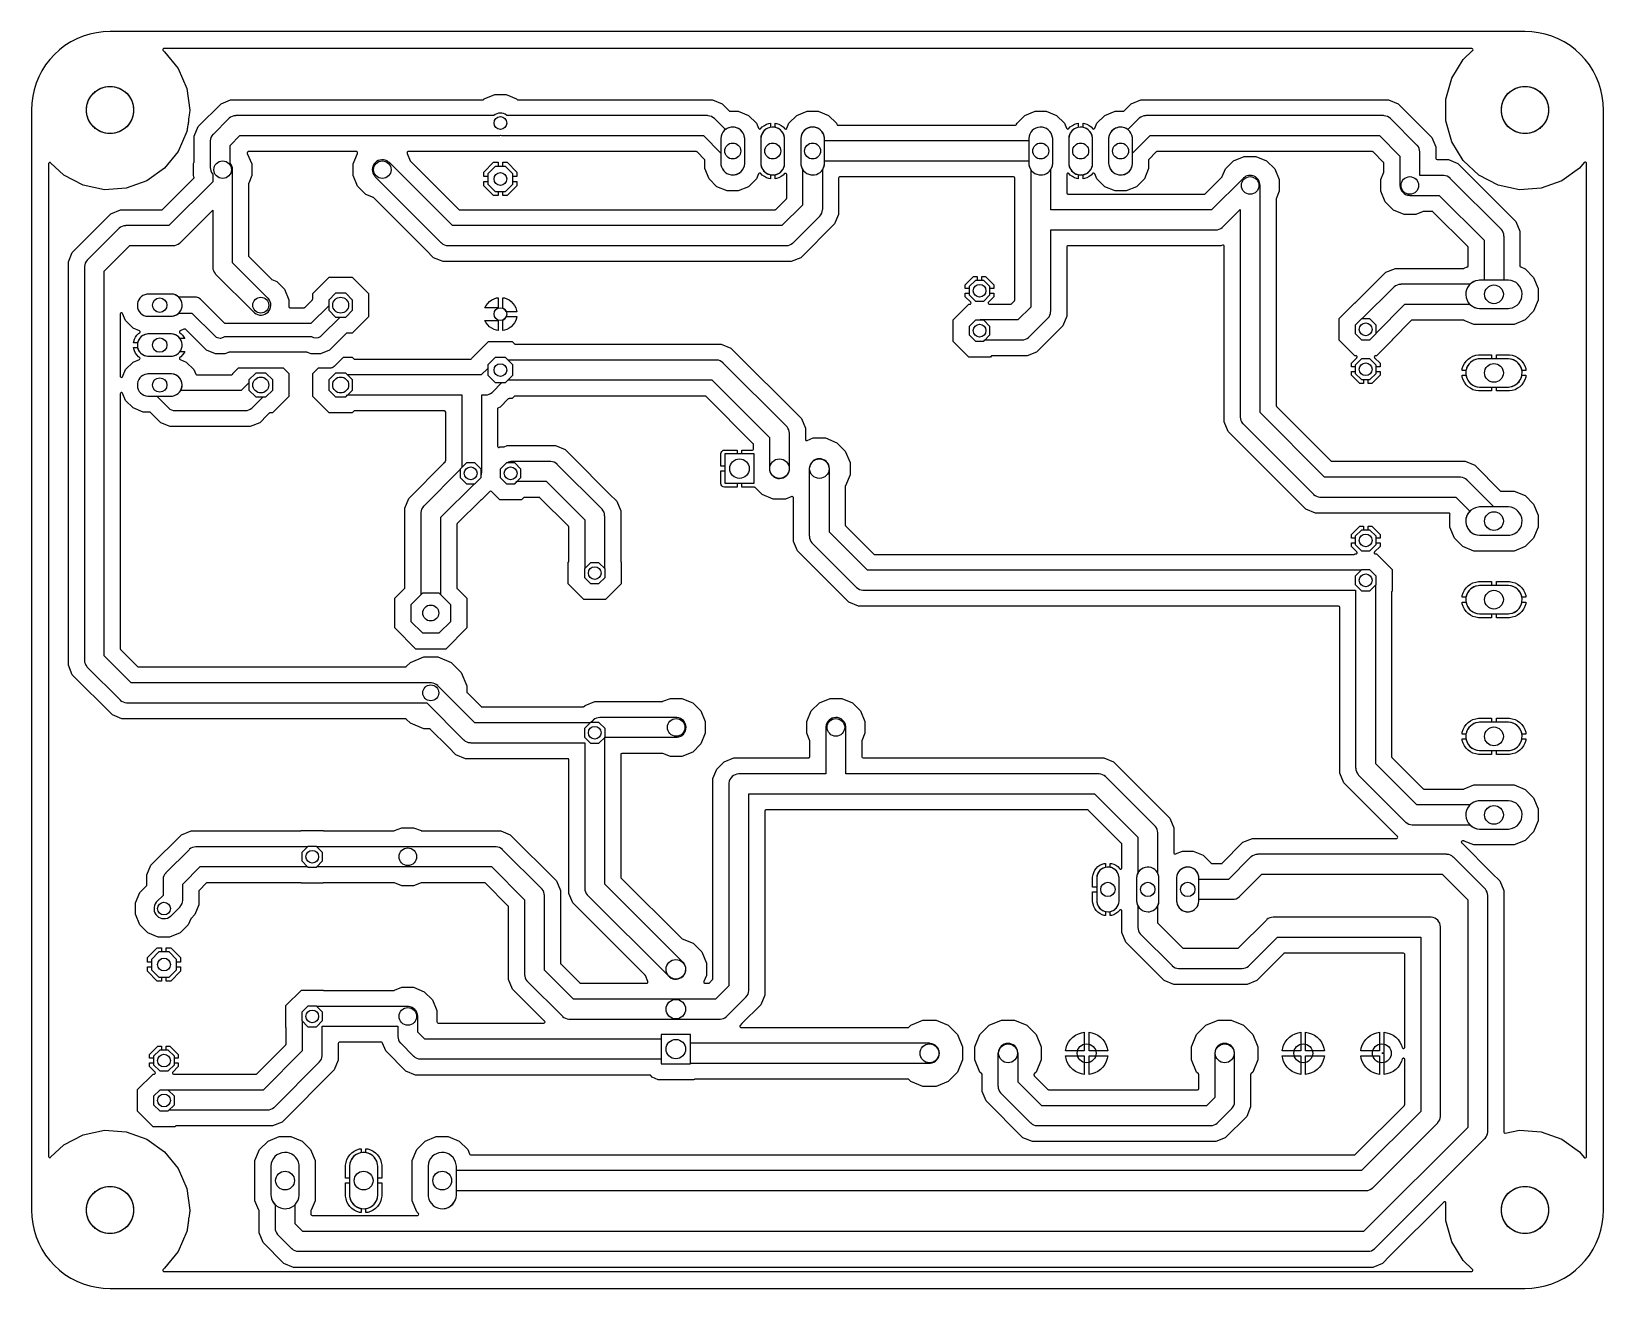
# Model space of a CAD drawing. Header units: millimetres. Extents: x 0 to 100, y 0 to 80.
import ezdxf

# ---------------------------------------------------------------- set-up
doc = ezdxf.new("R2010")
doc.units = ezdxf.units.MM

msp = doc.modelspace()

# ---------------------------------------------------------------- linework, layer by layer
at = {"layer": '16_copper'}
for points in [[(91.62, 1.09), (91.63, 1.09, 0.64157), (91.67, 1.22), (91.06, 1.79), (90.34, 2.98), (89.97, 4.31), (89.97, 5.45), (89.97, 5.45), (89.97, 5.45, 0.54841), (89.85, 5.52), (89.85, 5.51), (89.84, 5.51, 0.01577), (89.84, 5.5), (86.41, 2.08), (85.94, 1.6), (85.33, 1.35), (16.67, 1.35), (16.06, 1.6), (14.73, 2.93), (14.48, 3.54), (14.48, 4.95), (14.48, 4.96), (14.48, 4.96, 0.06891), (14.47, 4.98), (14.22, 5.59), (14.22, 8.15), (14.51, 8.85), (15.05, 9.39), (15.75, 9.68), (16.51, 9.68), (17.21, 9.39), (17.75, 8.85), (18.04, 8.15), (18.04, 5.59), (17.79, 4.98), (17.79, 4.98), (17.78, 4.97, 0.06891), (17.78, 4.95), (17.78, 4.73), (17.78, 4.72, 0.39259), (17.86, 4.65), (24.57, 4.65), (24.57, 4.65), (24.57, 4.65, 0.5484), (24.63, 4.76), (24.63, 4.77), (24.62, 4.78, 0.01577), (24.62, 4.78), (24.51, 4.89), (24.22, 5.59), (24.22, 8.15), (24.51, 8.85), (25.05, 9.39), (25.75, 9.68), (26.51, 9.68), (27.21, 9.39), (27.75, 8.85), (27.87, 8.57), (27.87, 8.57), (27.87, 8.57, 0.21835), (27.92, 8.52), (27.93, 8.52), (27.93, 8.52, 0.00789), (27.94, 8.52), (84.15, 8.52), (84.16, 8.52), (84.17, 8.52, 0.08765), (84.2, 8.53), (84.2, 8.54), (84.21, 8.54), (87.33, 11.66), (87.33, 11.67), (87.34, 11.67, 0.08765), (87.35, 11.7), (87.35, 11.71), (87.35, 11.72), (87.35, 14.59), (87.35, 14.6), (87.35, 14.61, 0.65539), (87.21, 14.63), (87.21, 14.63), (87.2, 14.62), (87.15, 14.45), (87.05, 14.26), (86.93, 14.09), (86.78, 13.94), (86.61, 13.82), (86.42, 13.72), (86.22, 13.66), (86.05, 13.63), (86.05, 14.89), (86.05, 14.9, 0.21835), (86.02, 14.95), (86.02, 14.96, -0.10855), (85.98, 14.97), (85.9, 14.97), (85.9, 14.97), (85.98, 14.97), (85.98, 14.97, 0.39259), (86.05, 15.05), (86.05, 16.31), (86.22, 16.28), (86.42, 16.22), (86.61, 16.12), (86.78, 16), (86.93, 15.85), (87.05, 15.68), (87.15, 15.49), (87.2, 15.32), (87.2, 15.32), (87.21, 15.31, 0.65538), (87.35, 15.33), (87.35, 15.34), (87.35, 15.35), (87.35, 21.27), (87.35, 21.28, 0.39259), (87.27, 21.35), (79.72, 21.35), (79.71, 21.35), (79.7, 21.35, 0.08765), (79.67, 21.34), (79.67, 21.33), (79.66, 21.33), (77.94, 19.6), (77.33, 19.35), (72.67, 19.35), (72.06, 19.6), (69.61, 22.05), (69.36, 22.66), (69.36, 24.04), (69.36, 24.04), (69.36, 24.05), (69.36, 24.06), (69.36, 24.06, 0.36663), (69.27, 24.11), (69.27, 24.11), (69.26, 24.11), (69.25, 24.11, 0.06676), (69.23, 24.09), (69.23, 24.09), (69.22, 24.08), (69.21, 24.06), (69.1, 23.95), (68.98, 23.86), (68.84, 23.79), (68.7, 23.75), (68.62, 23.74), (68.62, 23.99), (68.64, 24, 0.33036), (69.18, 24.65), (69.18, 26.15), (69.17, 26.22, 0.30335), (68.64, 26.8), (68.62, 26.81), (68.62, 27.06), (68.7, 27.05), (68.84, 27.01), (68.98, 26.94), (69.1, 26.85), (69.21, 26.74), (69.22, 26.72, 0.64561), (69.36, 26.75), (69.36, 26.76), (69.36, 26.76), (69.36, 28.27), (69.36, 28.28), (69.36, 28.29, 0.08765), (69.35, 28.32), (69.34, 28.32), (69.34, 28.33), (67.22, 30.45), (67.21, 30.45), (67.21, 30.46, 0.08765), (67.18, 30.47), (67.17, 30.47), (67.16, 30.47), (46.73, 30.47), (46.72, 30.47, 0.39259), (46.65, 30.39), (46.65, 18.67), (46.4, 18.06), (45.19, 16.86), (45.09, 16.75), (45.08, 16.75), (45.08, 16.75, 0.54841), (45.12, 16.62), (45.13, 16.62), (45.14, 16.62, 0.01578), (45.14, 16.62), (55.76, 16.62), (55.77, 16.62), (55.77, 16.62, 0.08765), (55.8, 16.63), (55.8, 16.64), (55.81, 16.64), (55.93, 16.76), (56.7, 17.08), (57.54, 17.08), (58.31, 16.76), (58.91, 16.16), (59.23, 15.39), (59.23, 14.55), (58.91, 13.78), (58.31, 13.18), (57.54, 12.86), (56.7, 12.86), (55.93, 13.18), (55.81, 13.3), (55.81, 13.3), (55.8, 13.31, 0.08765), (55.77, 13.32), (55.77, 13.32), (55.76, 13.32), (42.2, 13.32), (42.19, 13.32), (42.19, 13.32, 0.05513), (42.17, 13.31), (42.17, 13.31), (42.12, 13.29), (39.86, 13.29), (39.48, 13.45), (39.37, 13.57), (39.36, 13.57), (39.35, 13.58, 0.08765), (39.33, 13.59), (39.32, 13.59), (39.31, 13.59), (24.43, 13.59), (23.82, 13.84), (22.54, 15.12), (22.33, 15.62), (22.33, 15.62), (22.33, 15.62, 0.21835), (22.28, 15.67), (22.27, 15.67), (22.27, 15.67, 0.00789), (22.26, 15.67), (19.59, 15.67), (19.58, 15.67, 0.39259), (19.51, 15.59), (19.51, 14.53), (19.26, 13.92), (15.94, 10.6), (15.33, 10.35), (9.21, 10.35), (9.2, 10.35), (9.19, 10.35, 0.08765), (9.17, 10.34), (9.16, 10.33), (9.16, 10.33), (9.12, 10.29), (7.74, 10.29), (6.75, 11.28), (6.75, 12.66), (7.74, 13.65), (7.82, 13.65), (7.82, 13.65), (7.82, 13.65, 0.54841), (7.88, 13.76), (7.88, 13.77), (7.87, 13.77, 0.01577), (7.87, 13.78), (7.52, 14.13), (7.52, 14.36), (7.77, 14.36), (7.77, 14.24), (8.16, 13.85), (8.7, 13.85), (9.09, 14.24), (9.09, 14.36), (9.34, 14.36), (9.34, 14.13), (8.99, 13.78), (8.99, 13.78), (8.99, 13.78, 0.54841), (9.03, 13.65), (9.04, 13.65), (9.04, 13.65, 0.01577), (9.05, 13.65), (14.28, 13.65), (14.29, 13.65), (14.3, 13.65, 0.08765), (14.33, 13.66), (14.33, 13.67), (14.34, 13.67), (16.19, 15.52), (16.19, 15.53), (16.2, 15.53, 0.08765), (16.21, 15.56), (16.21, 15.57), (16.21, 15.58), (16.21, 16.57), (16.21, 16.58), (16.21, 16.59), (16.21, 16.59), (16.21, 16.59, 0.05391), (16.2, 16.61), (16.19, 16.62), (16.19, 16.62), (16.18, 16.63), (16.18, 18.01), (17.17, 19), (18.55, 19), (18.56, 18.99, 0.1443), (18.6, 18.97), (18.6, 18.97), (18.61, 18.97), (23.07, 18.97), (23.07, 18.97), (23.07, 18.97, 0.06891), (23.09, 18.98), (23.57, 19.17), (24.31, 19.17), (24.99, 18.89), (25.51, 18.37), (25.79, 17.69), (25.79, 16.97), (25.8, 16.96, 0.39259), (25.87, 16.89), (32.59, 16.89), (32.59, 16.89), (32.6, 16.89, 0.54841), (32.66, 17), (32.65, 17.01), (32.65, 17.02, 0.01577), (32.64, 17.02), (30.6, 19.06), (30.35, 19.67), (30.35, 24.28), (30.35, 24.29), (30.35, 24.3, 0.08765), (30.34, 24.33), (30.33, 24.33), (30.33, 24.34), (28.86, 25.81), (28.85, 25.81), (28.85, 25.82, 0.08765), (28.82, 25.83), (28.81, 25.83), (28.8, 25.83), (24.81, 25.83), (24.81, 25.83), (24.81, 25.83, 0.06891), (24.79, 25.82), (24.31, 25.63), (23.57, 25.63), (23.09, 25.82), (23.09, 25.82), (23.09, 25.83, 0.06891), (23.07, 25.83), (18.61, 25.83), (18.6, 25.83), (18.59, 25.83), (18.59, 25.83), (18.59, 25.83, 0.05391), (18.57, 25.82), (18.56, 25.81), (18.56, 25.81), (18.55, 25.8), (17.17, 25.8), (17.16, 25.81, 0.1443), (17.12, 25.83), (17.12, 25.83), (17.11, 25.83), (11.2, 25.83), (11.19, 25.83), (11.18, 25.83, 0.08765), (11.15, 25.82), (11.15, 25.81), (11.14, 25.81), (10.67, 25.34), (10.67, 25.33), (10.66, 25.33, 0.08765), (10.65, 25.3), (10.65, 25.29), (10.65, 25.28), (10.65, 24.42), (10.4, 23.81), (10.15, 23.56), (10.14, 23.55), (10.14, 23.55, 0.06892), (10.13, 23.53), (9.97, 23.15), (9.46, 22.64), (8.79, 22.36), (8.07, 22.36), (7.4, 22.64), (6.89, 23.15), (6.61, 23.82), (6.61, 24.54), (6.89, 25.21), (7.33, 25.64), (7.33, 25.65), (7.34, 25.66, 0.08765), (7.35, 25.68), (7.35, 25.69), (7.35, 25.7), (7.35, 26.33), (7.6, 26.94), (9.54, 28.88), (10.15, 29.13), (17.11, 29.13), (17.12, 29.13), (17.13, 29.13), (17.13, 29.13), (17.13, 29.13, 0.05391), (17.15, 29.14), (17.16, 29.15), (17.16, 29.15), (17.17, 29.16), (18.55, 29.16), (18.56, 29.15, 0.1443), (18.6, 29.13), (18.6, 29.13), (18.61, 29.13), (23.07, 29.13), (23.07, 29.13), (23.07, 29.13, 0.06891), (23.09, 29.14), (23.57, 29.33), (24.31, 29.33), (24.79, 29.14), (24.79, 29.14), (24.79, 29.13, 0.06891), (24.81, 29.13), (29.85, 29.13), (30.46, 28.88), (33.4, 25.94), (33.65, 25.33), (33.65, 20.72), (33.65, 20.71), (33.65, 20.7, 0.08765), (33.66, 20.67), (33.67, 20.67), (33.67, 20.66), (34.88, 19.45), (34.89, 19.45), (34.89, 19.44, 0.08765), (34.92, 19.43), (34.93, 19.43), (34.94, 19.43), (39.14, 19.43), (39.15, 19.43), (39.16, 19.43, 0.38348), (39.21, 19.52), (39.21, 19.53), (39.21, 19.54), (39.05, 19.92), (39.05, 19.92), (39.05, 19.92, 0.06891), (39.03, 19.94), (34.91, 24.07), (34.43, 24.54), (34.18, 25.15), (34.18, 33.64), (34.18, 33.65, 0.39259), (34.1, 33.72), (27.61, 33.72), (27, 33.97), (26.53, 34.45), (26.53, 34.45), (25.37, 35.6), (25.37, 35.61), (25.36, 35.61, 0.08765), (25.34, 35.62), (25.33, 35.62), (25.32, 35.62), (24.95, 35.62), (24.11, 35.97), (23.84, 36.24), (23.83, 36.24), (23.83, 36.25, 0.08765), (23.8, 36.26), (23.8, 36.26), (23.79, 36.26), (5.76, 36.26), (5.15, 36.51), (2.6, 39.06), (2.35, 39.67), (2.35, 65.33), (2.6, 65.94), (4.59, 67.92), (4.59, 67.92), (5.06, 68.4), (5.67, 68.65), (8.28, 68.65), (8.29, 68.65), (8.3, 68.65, 0.08765), (8.33, 68.66), (8.33, 68.67), (8.34, 68.67), (10.33, 70.66), (10.33, 70.66), (10.33, 70.66, 0.21835), (10.35, 70.72), (10.34, 70.73), (10.34, 70.74, 0.00788), (10.34, 70.74), (10.31, 70.83), (10.31, 71.57), (10.34, 71.66), (10.34, 71.66), (10.35, 71.67, 0.06891), (10.35, 71.69), (10.35, 73.33), (10.6, 73.94), (12.06, 75.4), (12.67, 75.65), (28.71, 75.65), (28.72, 75.65), (28.73, 75.65, 0.08765), (28.75, 75.66), (28.76, 75.67), (28.77, 75.67), (28.8, 75.71), (29.47, 75.98), (30.19, 75.98), (30.86, 75.71), (30.89, 75.67, 0.1443), (30.93, 75.65), (30.94, 75.65), (30.95, 75.65), (43.33, 75.65), (43.94, 75.4), (44.38, 74.95), (44.39, 74.95), (44.4, 74.94, 0.08765), (44.42, 74.93), (44.43, 74.93), (44.44, 74.93), (44.96, 74.93), (45.62, 74.66), (46.12, 74.16), (46.25, 73.84), (46.26, 73.83), (46.26, 73.82, 0.38348), (46.36, 73.8), (46.37, 73.81), (46.37, 73.81), (46.49, 73.93), (46.62, 74.02), (46.76, 74.09), (46.91, 74.14), (47, 74.16), (47, 73.9), (46.96, 73.89, 0.33036), (46.39, 73.19), (46.39, 71.59), (46.4, 71.52, 0.30335), (46.96, 70.89), (47, 70.88), (47, 70.62), (46.91, 70.64), (46.76, 70.69), (46.62, 70.76), (46.49, 70.85), (46.37, 70.97), (46.37, 70.97), (46.36, 70.98, 0.38347), (46.26, 70.96), (46.26, 70.95), (46.25, 70.94), (46.12, 70.62), (45.62, 70.12), (44.96, 69.85), (44.26, 69.85), (43.6, 70.12), (43.1, 70.62), (42.83, 71.27), (42.83, 71.8), (42.83, 71.81), (42.83, 71.82, 0.08765), (42.82, 71.84), (42.81, 71.85), (42.81, 71.86), (42.34, 72.33), (42.33, 72.33), (42.33, 72.34, 0.08765), (42.3, 72.35), (42.29, 72.35), (42.28, 72.35), (23.97, 72.35), (23.96, 72.35), (23.95, 72.35, 0.38348), (23.89, 72.26), (23.89, 72.25), (23.89, 72.24), (24.09, 71.77), (24.09, 71.77), (24.09, 71.77, 0.06891), (24.11, 71.75), (27.18, 68.67), (27.19, 68.67), (27.19, 68.66, 0.08765), (27.22, 68.65), (27.23, 68.65), (27.24, 68.65), (47.28, 68.65), (47.29, 68.65), (47.3, 68.65, 0.08765), (47.33, 68.66), (47.33, 68.67), (47.34, 68.67), (48.02, 69.35), (48.02, 69.36), (48.03, 69.36, 0.08765), (48.04, 69.39), (48.04, 69.4), (48.04, 69.41), (48.04, 70.9), (48.04, 70.9), (48.04, 70.9, 0.5484), (47.93, 70.96), (47.92, 70.96), (47.91, 70.95, 0.01577), (47.91, 70.95), (47.81, 70.85), (47.68, 70.76), (47.54, 70.69), (47.39, 70.64), (47.3, 70.62), (47.3, 70.88), (47.34, 70.89, 0.33036), (47.91, 71.59), (47.91, 73.19), (47.9, 73.26, 0.30335), (47.34, 73.89), (47.3, 73.9), (47.3, 74.16), (47.39, 74.14), (47.54, 74.09), (47.68, 74.02), (47.81, 73.93), (47.93, 73.81), (47.93, 73.81), (47.94, 73.8, 0.38347), (48.04, 73.82), (48.04, 73.83), (48.05, 73.84), (48.18, 74.16), (48.68, 74.66), (49.34, 74.93), (50.04, 74.93), (50.7, 74.66), (51.2, 74.16), (51.23, 74.09), (51.23, 74.09), (51.23, 74.09, 0.21835), (51.28, 74.04), (51.29, 74.04), (51.29, 74.04, 0.00789), (51.3, 74.04), (62.59, 74.04), (62.59, 74.04), (62.6, 74.04, 0.21835), (62.65, 74.07), (62.66, 74.08), (62.66, 74.09, 0.00789), (62.66, 74.09), (62.69, 74.16), (63.19, 74.66), (63.85, 74.93), (64.55, 74.93), (65.21, 74.66), (65.71, 74.16), (65.84, 73.84), (65.85, 73.83), (65.85, 73.82, 0.38348), (65.95, 73.8), (65.96, 73.81), (65.96, 73.81), (66.08, 73.93), (66.21, 74.02), (66.35, 74.09), (66.5, 74.14), (66.59, 74.16), (66.59, 73.9), (66.55, 73.89, 0.33036), (65.98, 73.19), (65.98, 71.59), (65.99, 71.52, 0.30335), (66.55, 70.89), (66.59, 70.88), (66.59, 70.62), (66.5, 70.64), (66.35, 70.69), (66.21, 70.76), (66.08, 70.85), (65.98, 70.95), (65.98, 70.95), (65.98, 70.95, 0.54841), (65.85, 70.92), (65.85, 70.91), (65.85, 70.9, 0.01578), (65.85, 70.9), (65.85, 69.73), (65.85, 69.72, 0.39259), (65.93, 69.65), (74.6, 69.65), (74.61, 69.65), (74.62, 69.65, 0.08765), (74.65, 69.66), (74.65, 69.67), (74.66, 69.67), (75.73, 70.75), (75.74, 70.75), (75.74, 70.76, 0.06892), (75.75, 70.77), (75.95, 71.25), (76.47, 71.77), (77.15, 72.05), (77.89, 72.05), (78.57, 71.77), (79.09, 71.25), (79.37, 70.57), (79.37, 69.83), (79.18, 69.35), (79.18, 69.35), (79.17, 69.35, 0.06891), (79.17, 69.33), (79.17, 56.2), (79.17, 56.19), (79.17, 56.18, 0.08765), (79.18, 56.15), (79.19, 56.15), (79.19, 56.14), (82.66, 52.67), (82.67, 52.67), (82.67, 52.66, 0.08765), (82.7, 52.65), (82.71, 52.65), (82.72, 52.65), (91.2, 52.65), (91.81, 52.4), (93.43, 50.77), (93.44, 50.77), (93.44, 50.76, 0.08765), (93.47, 50.75), (93.48, 50.75), (93.49, 50.75), (94.31, 50.75), (95.01, 50.46), (95.55, 49.92), (95.84, 49.22), (95.84, 48.46), (95.55, 47.76), (95.01, 47.22), (94.31, 46.93), (91.75, 46.93), (91.05, 47.22), (90.51, 47.76), (90.22, 48.46), (90.22, 49.22), (90.23, 49.24, 0.21354), (90.23, 49.3), (90.22, 49.31), (90.22, 49.32, 0.17937), (90.17, 49.35), (90.16, 49.35), (90.15, 49.35), (81.67, 49.35), (81.06, 49.6), (76.12, 54.54), (75.87, 55.15), (75.87, 66.33), (75.87, 66.34), (75.87, 66.35, 0.38348), (75.78, 66.4), (75.77, 66.4), (75.76, 66.4), (75.65, 66.35), (65.93, 66.35), (65.92, 66.35, 0.39259), (65.85, 66.27), (65.85, 61.87), (65.6, 61.26), (63.94, 59.6), (63.33, 59.35), (61.1, 59.35), (61.09, 59.35), (61.08, 59.35, 0.08765), (61.06, 59.34), (61.05, 59.33), (61.05, 59.33), (61, 59.28), (59.62, 59.28), (58.63, 60.27), (58.63, 61.65), (59.62, 62.64), (59.7, 62.64), (59.7, 62.64), (59.7, 62.64, 0.54841), (59.76, 62.75), (59.76, 62.76), (59.75, 62.76, 0.01577), (59.75, 62.77), (59.4, 63.12), (59.4, 63.35), (59.65, 63.35), (59.65, 63.23), (60.04, 62.84), (60.58, 62.84), (60.97, 63.23), (60.97, 63.35), (61.22, 63.35), (61.22, 63.12), (60.88, 62.78), (60.88, 62.78), (60.88, 62.78, 0.54841), (60.92, 62.65), (60.93, 62.65), (60.93, 62.65, 0.01577), (60.94, 62.65), (62.28, 62.65), (62.29, 62.65), (62.3, 62.65, 0.08765), (62.33, 62.66), (62.33, 62.67), (62.34, 62.67), (62.53, 62.86), (62.53, 62.87), (62.54, 62.87, 0.08765), (62.55, 62.9), (62.55, 62.91), (62.55, 62.92), (62.55, 70.66), (62.55, 70.67, 0.39259), (62.47, 70.74), (51.42, 70.74), (51.41, 70.74, 0.39259), (51.34, 70.66), (51.34, 68.36), (51.09, 67.75), (48.94, 65.6), (48.33, 65.35), (26.19, 65.35), (25.58, 65.6), (25.11, 66.08), (25.11, 66.08), (21.77, 69.41), (21.77, 69.42), (21.76, 69.42, 0.06892), (21.75, 69.43), (21.27, 69.63), (20.75, 70.15), (20.47, 70.83), (20.47, 71.57), (20.75, 72.24), (20.75, 72.25), (20.75, 72.26, 0.38348), (20.69, 72.35), (20.69, 72.35), (20.67, 72.35), (13.81, 72.35), (13.8, 72.35), (13.79, 72.35, 0.38348), (13.73, 72.26), (13.73, 72.25), (13.73, 72.24), (14.01, 71.57), (14.01, 70.83), (13.82, 70.35), (13.82, 70.35), (13.81, 70.35, 0.06891), (13.81, 70.33), (13.81, 65.73), (13.81, 65.72), (13.81, 65.71, 0.08765), (13.82, 65.68), (13.83, 65.68), (13.83, 65.67), (15.28, 64.23), (15.28, 64.22), (15.29, 64.22, 0.06892), (15.3, 64.21), (15.6, 64.09), (16.1, 63.59), (16.37, 62.93), (16.37, 62.5), (16.37, 62.49, 0.39259), (16.44, 62.42), (17.33, 62.42), (17.33, 62.42), (17.34, 62.42, 0.08765), (17.37, 62.43), (17.37, 62.44), (17.38, 62.44), (17.87, 62.93), (17.87, 62.94), (17.88, 62.95, 0.08765), (17.89, 62.97), (17.89, 62.98), (17.89, 62.99), (17.89, 63.32), (18.93, 64.36), (20.41, 64.36), (21.45, 63.32), (21.45, 61.84), (20.41, 60.8), (20.08, 60.8), (20.07, 60.8), (20.06, 60.8, 0.08765), (20.04, 60.79), (20.03, 60.78), (20.02, 60.78), (18.95, 59.71), (18.39, 59.48), (17.79, 59.48), (17.56, 59.57), (17.55, 59.57), (17.55, 59.57, 0.06891), (17.53, 59.58), (12.56, 59.58), (12.56, 59.58), (12.55, 59.58, 0.06891), (12.53, 59.57), (12.3, 59.48), (11.7, 59.48), (11.14, 59.71), (9.81, 61.03), (9.8, 61.04), (9.8, 61.04), (9.8, 61.05), (9.79, 61.05, 0.0535), (9.77, 61.05), (9.77, 61.05), (9.76, 61.06), (9.72, 61.06, 0.09849), (9.69, 61.05), (9.45, 60.95), (9.45, 60.95), (9.45, 60.95, 0.5447), (9.44, 60.82), (9.5, 60.78), (9.61, 60.67), (9.7, 60.55), (9.75, 60.45), (9.45, 60.45, 0.23245), (8.91, 60.75), (7.41, 60.75), (7.34, 60.74, 0.30335), (6.76, 60.21), (6.75, 60.19), (6.5, 60.19), (6.51, 60.27), (6.55, 60.41), (6.62, 60.55), (6.71, 60.67), (6.82, 60.78), (6.88, 60.82), (6.88, 60.82), (6.89, 60.83, 0.54469), (6.87, 60.95), (6.47, 61.12), (5.98, 61.6), (5.8, 62.05), (5.79, 62.06), (5.79, 62.07, 0.74778), (5.65, 62.02), (5.65, 58.06), (5.65, 58.05), (5.65, 58.04, 0.74779), (5.8, 58.03), (5.98, 58.48), (6.47, 58.96), (6.87, 59.13), (6.87, 59.13), (6.87, 59.13, 0.54469), (6.88, 59.26), (6.82, 59.3), (6.71, 59.41), (6.62, 59.53), (6.55, 59.67), (6.51, 59.81), (6.5, 59.89), (6.75, 59.89, 0.33856), (7.41, 59.33), (8.91, 59.33), (8.98, 59.34, 0.19891), (9.44, 59.62), (9.45, 59.63), (9.75, 59.63), (9.7, 59.53), (9.61, 59.41), (9.5, 59.3), (9.44, 59.26), (9.44, 59.26), (9.43, 59.25, 0.54469), (9.45, 59.13), (9.85, 58.96), (10.34, 58.48), (10.45, 58.2), (10.45, 58.2), (10.45, 58.2, 0.21835), (10.5, 58.15), (10.51, 58.15), (10.52, 58.15, 0.00789), (10.52, 58.15), (12.74, 58.15), (12.74, 58.15, 0.25628), (12.8, 58.19), (12.81, 58.2, 0.07839), (12.81, 58.23), (12.81, 58.24), (13.17, 58.59), (16.01, 58.59), (16.37, 58.24), (16.37, 56.76), (15.33, 55.72), (15.18, 55.72), (15.17, 55.72), (15.16, 55.72, 0.08765), (15.14, 55.71), (15.13, 55.7), (15.12, 55.7), (15, 55.58), (15, 55.58), (14.53, 55.1), (13.92, 54.85), (8.83, 54.85), (8.22, 55.1), (7.57, 55.75), (7.57, 55.76), (7.56, 55.76, 0.08765), (7.54, 55.77), (7.53, 55.77), (7.52, 55.77), (7.11, 55.77), (6.47, 56.04), (5.98, 56.52), (5.8, 56.97), (5.79, 56.98), (5.79, 56.99, 0.74778), (5.65, 56.94), (5.65, 40.72), (5.65, 40.71), (5.65, 40.7), (5.65, 40.7), (5.65, 40.7, 0.01577), (5.65, 40.69), (5.66, 40.69), (5.66, 40.68), (5.66, 40.68), (5.66, 40.68, 0.01577), (5.66, 40.67), (5.67, 40.67), (5.67, 40.67), (5.67, 40.67), (5.67, 40.67), (5.67, 40.66), (6.75, 39.58), (6.76, 39.58), (6.76, 39.57, 0.08765), (6.79, 39.56), (6.8, 39.56), (6.81, 39.56), (23.79, 39.56), (23.79, 39.56), (23.8, 39.56, 0.08765), (23.83, 39.57), (23.83, 39.58), (23.84, 39.58), (24.11, 39.85), (24.95, 40.2), (25.85, 40.2), (26.69, 39.85), (27.34, 39.2), (27.69, 38.36), (27.69, 37.99), (27.69, 37.98), (27.69, 37.97, 0.08765), (27.7, 37.95), (27.7, 37.94), (27.71, 37.94), (28.6, 37.04), (28.61, 37.04), (28.61, 37.03, 0.08765), (28.64, 37.02), (28.65, 37.02), (28.66, 37.02), (35.08, 37.02), (35.09, 37.02), (35.1, 37.02), (35.1, 37.02), (35.1, 37.02), (35.11, 37.03), (35.12, 37.03, 0.00916), (35.12, 37.03), (35.13, 37.04), (35.13, 37.04, 0.16827), (35.18, 37.06), (35.19, 37.06), (35.19, 37.07), (35.23, 37.11), (35.84, 37.36), (40.14, 37.36), (40.14, 37.36), (40.14, 37.36, 0.06891), (40.16, 37.37), (40.64, 37.56), (41.38, 37.56), (42.06, 37.28), (42.58, 36.76), (42.86, 36.08), (42.86, 35.34), (42.58, 34.66), (42.06, 34.14), (41.38, 33.86), (40.64, 33.86), (40.16, 34.05), (40.16, 34.05), (40.16, 34.06, 0.06891), (40.14, 34.06), (37.56, 34.06), (37.55, 34.06, 0.39259), (37.48, 33.98), (37.48, 26.2), (37.48, 26.19), (37.48, 26.18, 0.08765), (37.49, 26.15), (37.5, 26.15), (37.5, 26.14), (41.37, 22.28), (41.37, 22.27), (41.38, 22.27, 0.06892), (41.39, 22.26), (42.09, 21.97), (42.64, 21.42), (42.94, 20.71), (42.94, 19.93), (42.77, 19.54), (42.77, 19.53), (42.77, 19.52, 0.38348), (42.82, 19.43), (42.83, 19.43), (42.84, 19.43), (43.06, 19.43), (43.07, 19.43), (43.08, 19.43, 0.08765), (43.11, 19.44), (43.11, 19.45), (43.12, 19.45), (43.33, 19.66), (43.33, 19.67), (43.34, 19.67, 0.08765), (43.35, 19.7), (43.35, 19.71), (43.35, 19.72), (43.35, 32.45), (43.6, 33.06), (44.06, 33.52), (44.67, 33.77), (49.44, 33.77), (49.45, 33.77, 0.39259), (49.52, 33.85), (49.52, 34.84), (49.52, 34.84), (49.52, 34.84, 0.06891), (49.51, 34.86), (49.32, 35.34), (49.32, 36.08), (49.6, 36.76), (50.12, 37.28), (50.8, 37.56), (51.54, 37.56), (52.22, 37.28), (52.74, 36.76), (53.02, 36.08), (53.02, 35.34), (52.83, 34.86), (52.83, 34.86), (52.82, 34.86, 0.06891), (52.82, 34.84), (52.82, 33.85), (52.82, 33.84, 0.39259), (52.9, 33.77), (68.21, 33.77), (68.82, 33.52), (72.41, 29.93), (72.66, 29.32), (72.66, 27.73), (72.66, 27.72), (72.66, 27.71, 0.38348), (72.75, 27.65), (72.76, 27.65), (72.77, 27.66), (73.21, 27.84), (73.89, 27.84), (74.53, 27.58), (75.02, 27.09), (75.02, 27.08, 0.15532), (75.06, 27.05), (75.07, 27.05), (75.08, 27.05, 0.00792), (75.08, 27.05), (75.68, 27.05), (75.69, 27.05), (75.7, 27.05, 0.08765), (75.73, 27.06), (75.73, 27.07), (75.74, 27.07), (77.06, 28.4), (77.67, 28.65), (86.83, 28.65), (86.83, 28.65), (86.84, 28.65, 0.54841), (86.9, 28.76), (86.89, 28.77), (86.89, 28.78, 0.01577), (86.88, 28.78), (83.47, 32.19), (83.22, 32.8), (83.22, 43.34), (83.22, 43.35, 0.39259), (83.14, 43.42), (52.6, 43.42), (51.99, 43.67), (51.52, 44.15), (51.52, 44.15), (49.2, 46.47), (49.2, 46.47), (48.72, 46.94), (48.47, 47.55), (48.47, 50.33), (48.47, 50.34), (48.47, 50.35, 0.38348), (48.38, 50.4), (48.37, 50.4), (48.36, 50.4), (47.97, 50.23), (47.19, 50.23), (46.48, 50.53), (46.03, 50.97), (46.03, 50.98), (46.02, 50.98, 0.08765), (46, 50.99), (45.99, 50.99), (45.98, 51), (45.19, 51), (45.19, 51.25), (45.97, 51.25), (45.97, 53.11), (45.19, 53.11), (45.19, 53.36), (45.85, 53.36), (45.86, 53.36, 0.33488), (45.93, 53.42), (45.93, 53.43), (45.93, 53.43), (45.93, 53.43), (45.93, 53.43), (45.93, 53.44), (45.93, 53.7), (45.93, 53.71), (45.93, 53.72, 0.08765), (45.92, 53.75), (45.91, 53.75), (45.91, 53.76), (42.89, 56.78), (42.88, 56.78), (42.87, 56.79, 0.08765), (42.85, 56.8), (42.84, 56.8), (42.83, 56.8), (30.78, 56.8), (30.77, 56.8), (30.76, 56.8, 0.08765), (30.74, 56.79), (30.73, 56.78), (30.73, 56.78), (30.58, 56.64), (30.38, 56.64), (30.37, 56.63), (30.36, 56.63, 0.08765), (30.34, 56.62), (30.33, 56.62), (30.33, 56.61), (29.81, 56.1), (29.7, 56.05), (29.7, 56.05), (29.7, 56.05, 0.21835), (29.65, 56), (29.65, 55.99), (29.65, 55.98, 0.00789), (29.65, 55.98), (29.65, 53.61), (29.65, 53.6), (29.65, 53.6, 0.45856), (29.74, 53.53), (29.75, 53.53), (29.76, 53.54, 0.01383), (29.76, 53.54), (29.77, 53.54), (29.78, 53.55, 0.01253), (29.78, 53.55), (29.79, 53.56), (30.03, 53.56), (30.03, 53.56), (30.04, 53.56, 0.06891), (30.06, 53.56), (30.27, 53.65), (33.33, 53.65), (33.94, 53.4), (34.41, 52.92), (34.41, 52.92), (36.75, 50.58), (36.75, 50.58), (37.23, 50.11), (37.48, 49.5), (37.48, 46.28), (37.48, 46.27), (37.48, 46.26), (37.48, 46.26), (37.48, 46.26, 0.09228), (37.5, 46.23), (37.5, 46.23), (37.5, 46.23), (37.5, 46.23), (37.51, 46.22), (37.51, 44.84), (36.52, 43.85), (35.14, 43.85), (34.15, 44.84), (34.15, 46.22), (34.16, 46.23), (34.16, 46.23), (34.16, 46.23), (34.16, 46.23), (34.16, 46.23), (34.17, 46.24, 0.08764), (34.18, 46.27), (34.18, 46.27), (34.18, 46.28), (34.18, 48.45), (34.18, 48.46), (34.18, 48.47, 0.08765), (34.17, 48.5), (34.16, 48.5), (34.16, 48.51), (32.34, 50.33), (32.33, 50.33), (32.33, 50.34, 0.08765), (32.3, 50.35), (32.29, 50.35), (32.28, 50.35), (31.35, 50.35), (31.34, 50.35), (31.33, 50.35, 0.08765), (31.31, 50.34), (31.3, 50.33), (31.3, 50.33), (31.17, 50.2), (29.79, 50.2), (29.26, 50.73), (29.26, 50.73, 0.39257), (29.16, 50.73), (28.63, 50.2), (28.63, 50.2, 0.14431), (28.59, 50.19), (28.58, 50.19), (28.58, 50.18), (27.07, 48.68), (27.07, 48.67), (27.06, 48.67, 0.08765), (27.05, 48.64), (27.05, 48.63), (27.05, 48.62), (27.05, 44.6), (27.05, 44.6), (27.05, 44.59, 0.08765), (27.06, 44.56), (27.07, 44.56), (27.07, 44.56), (27.07, 44.55), (27.07, 44.55), (27.07, 44.55), (27.69, 43.94), (27.69, 42.04), (26.35, 40.7), (24.45, 40.7), (23.11, 42.04), (23.11, 43.94), (23.73, 44.55), (23.73, 44.55), (23.73, 44.55), (23.73, 44.56), (23.74, 44.56, 0.08765), (23.75, 44.59), (23.75, 44.59), (23.75, 44.6), (23.75, 49.67), (24, 50.28), (26.24, 52.52), (26.25, 52.52), (26.25, 52.53), (26.25, 52.53), (26.25, 52.53, 0.05391), (26.26, 52.55), (26.26, 52.56), (26.26, 52.57), (26.26, 52.57), (26.33, 52.64), (26.33, 52.64), (26.34, 52.65, 0.08765), (26.35, 52.68), (26.35, 52.68), (26.35, 52.69), (26.35, 55.77), (26.35, 55.78, 0.39259), (26.27, 55.85), (20.57, 55.85), (20.56, 55.85), (20.55, 55.85, 0.08765), (20.52, 55.84), (20.52, 55.83), (20.51, 55.83), (20.41, 55.72), (18.93, 55.72), (17.89, 56.76), (17.89, 58.24), (18.25, 58.59), (19, 58.59), (19, 58.59), (19, 58.59), (19.02, 58.6), (19.05, 58.6), (19.05, 58.6), (19.05, 58.6), (19.07, 58.6), (19.1, 58.61), (19.1, 58.61), (19.1, 58.61, 0.03091), (19.15, 58.62), (19.15, 58.62), (19.15, 58.62, 0.03092), (19.19, 58.64), (19.19, 58.64), (19.19, 58.64, 0.03091), (19.24, 58.67), (19.24, 58.67), (19.24, 58.67), (19.24, 58.67), (19.28, 58.7), (19.28, 58.71), (19.29, 58.71), (19.85, 59.28), (20.41, 59.28), (20.51, 59.17), (20.52, 59.17), (20.52, 59.16, 0.08765), (20.55, 59.15), (20.56, 59.15), (20.57, 59.15), (27.94, 59.15), (27.94, 59.15, 0.25045), (28.01, 59.2), (28.01, 59.2), (29.08, 60.27), (30.58, 60.27), (30.73, 60.13), (30.73, 60.12), (30.74, 60.11, 0.08765), (30.76, 60.1), (30.77, 60.1), (30.78, 60.1), (43.88, 60.1), (44.48, 59.85), (48.98, 55.36), (49.23, 54.75), (49.23, 54.03), (49.23, 54.02), (49.23, 54.01, 0.38348), (49.32, 53.96), (49.33, 53.96), (49.34, 53.96), (49.73, 54.13), (50.51, 54.13), (51.22, 53.83), (51.77, 53.28), (52.07, 52.57), (52.07, 51.79), (51.78, 51.09), (51.78, 51.09), (51.77, 51.09, 0.06891), (51.77, 51.07), (51.77, 48.6), (51.77, 48.59), (51.77, 48.58, 0.08765), (51.78, 48.55), (51.79, 48.55), (51.79, 48.54), (53.59, 46.74), (53.6, 46.74), (53.6, 46.73, 0.08765), (53.63, 46.72), (53.64, 46.72), (53.65, 46.72), (84.12, 46.72), (84.13, 46.72), (84.14, 46.72), (84.14, 46.72), (84.14, 46.72, 0.05391), (84.16, 46.73), (84.17, 46.74), (84.17, 46.74), (84.18, 46.75), (84.26, 46.75), (84.26, 46.75), (84.26, 46.75, 0.54841), (84.32, 46.86), (84.32, 46.87), (84.31, 46.87, 0.01577), (84.31, 46.88), (83.96, 47.23), (83.96, 47.46), (84.21, 47.46), (84.21, 47.34), (84.6, 46.95), (85.14, 46.95), (85.53, 47.34), (85.53, 47.46), (85.78, 47.46), (85.78, 47.23), (85.43, 46.88), (85.43, 46.87), (85.43, 46.87, 0.54841), (85.46, 46.75), (85.47, 46.75), (85.48, 46.75, 0.01577), (85.48, 46.75), (85.56, 46.75), (86.55, 45.76), (86.55, 44.38), (86.54, 44.37, 0.1443), (86.52, 44.33), (86.52, 44.33), (86.52, 44.32), (86.52, 33.85), (86.52, 33.84), (86.52, 33.83, 0.08765), (86.53, 33.8), (86.54, 33.8), (86.54, 33.79), (88.52, 31.81), (88.53, 31.81), (88.53, 31.8, 0.08765), (88.56, 31.79), (88.57, 31.79), (88.58, 31.79), (91.11, 31.79), (91.12, 31.79), (91.12, 31.79, 0.06891), (91.14, 31.8), (91.75, 32.05), (94.31, 32.05), (95.01, 31.76), (95.55, 31.22), (95.84, 30.52), (95.84, 29.76), (95.55, 29.06), (95.01, 28.52), (94.31, 28.23), (91.75, 28.23), (91.14, 28.48), (91.14, 28.48), (91.13, 28.49, 0.06891), (91.11, 28.49), (91.03, 28.49), (91.03, 28.49), (91.02, 28.49, 0.54841), (90.96, 28.38), (90.97, 28.37), (90.97, 28.36, 0.01577), (90.98, 28.36), (92.92, 26.41), (93.4, 25.94), (93.65, 25.33), (93.65, 9.95), (93.65, 9.95), (93.65, 9.95, 0.37447), (93.72, 9.88), (93.73, 9.88), (93.74, 9.88, 0.01396), (93.74, 9.88), (94.65, 10.07), (96.03, 9.97), (97.34, 9.51), (98.47, 8.71), (98.77, 8.34), (98.78, 8.33), (98.78, 8.33, 0.64156), (98.91, 8.38), (98.91, 71.62), (98.91, 71.62), (98.91, 71.63, 0.64157), (98.77, 71.66), (98.47, 71.29), (97.34, 70.49), (96.03, 70.03), (94.65, 69.93), (93.3, 70.21), (92.07, 70.85), (91.06, 71.79), (90.34, 72.98), (89.97, 74.31), (89.97, 75.69), (90.34, 77.02), (91.06, 78.21), (91.67, 78.78), (91.67, 78.78), (91.68, 78.78, 0.64156), (91.62, 78.91), (8.43, 78.91), (8.42, 78.91), (8.41, 78.91, 0.56193), (8.37, 78.78), (8.38, 78.78), (8.39, 78.77), (8.47, 78.71), (9.34, 77.64), (9.89, 76.37), (10.08, 75), (10.07, 74.94), (10.07, 74.94), (10.07, 74.94), (10.06, 74.86), (10.06, 74.86), (10.06, 74.86), (10.05, 74.79), (10.05, 74.79), (10.05, 74.79), (10.04, 74.71), (10.04, 74.71), (10.04, 74.71), (10.03, 74.64), (10.03, 74.64), (10.03, 74.64), (10.02, 74.56), (10.02, 74.56), (10.02, 74.56), (10, 74.41), (10, 74.41), (10, 74.41), (9.98, 74.25), (9.98, 74.25), (9.98, 74.25), (9.97, 74.18), (9.97, 74.18), (9.97, 74.18), (9.96, 74.1), (9.96, 74.1), (9.96, 74.1), (9.95, 74.03), (9.95, 74.03), (9.95, 74.03), (9.93, 73.95), (9.93, 73.95), (9.93, 73.95), (9.92, 73.87), (9.92, 73.87), (9.92, 73.87), (9.91, 73.8), (9.91, 73.8), (9.91, 73.8), (9.9, 73.72), (9.9, 73.72), (9.9, 73.72), (9.89, 73.65), (9.89, 73.65), (9.89, 73.65), (9.89, 73.63), (9.34, 72.36), (8.47, 71.29), (7.34, 70.49), (6.03, 70.03), (4.65, 69.93), (3.3, 70.21), (2.07, 70.85), (1.22, 71.64), (1.22, 71.65), (1.22, 71.65, 0.54841), (1.1, 71.61), (1.09, 71.6), (1.09, 71.59, 0.00724), (1.09, 71.59), (1.09, 8.41), (1.09, 8.41), (1.09, 8.41, 0.5484), (1.2, 8.34), (1.21, 8.35), (1.22, 8.35, 0.00723), (1.22, 8.36), (2.07, 9.15), (3.3, 9.79), (4.65, 10.07), (6.03, 9.97), (7.34, 9.51), (8.47, 8.71), (9.34, 7.64), (9.89, 6.37), (10.08, 5), (10.08, 4.99, 0.00016), (10.08, 4.99), (10.07, 4.91), (10.07, 4.91), (10.07, 4.91), (10.06, 4.84), (10.06, 4.84), (10.06, 4.84), (10.05, 4.76), (10.05, 4.76), (10.05, 4.76), (10.04, 4.68), (10.04, 4.68), (10.04, 4.68), (10.03, 4.61), (10.03, 4.61), (10.03, 4.61), (10.01, 4.53), (10.01, 4.53), (10.01, 4.53), (10, 4.46), (10, 4.46), (10, 4.46), (9.99, 4.38), (9.99, 4.38), (9.99, 4.38), (9.98, 4.3), (9.98, 4.3), (9.98, 4.3), (9.97, 4.23), (9.97, 4.23), (9.97, 4.23), (9.96, 4.15), (9.96, 4.15), (9.96, 4.15), (9.95, 4.07), (9.95, 4.07), (9.95, 4.07), (9.94, 4), (9.94, 4), (9.94, 4), (9.93, 3.92), (9.93, 3.92), (9.93, 3.92), (9.92, 3.85), (9.92, 3.85), (9.92, 3.85), (9.91, 3.77), (9.91, 3.77), (9.91, 3.77), (9.9, 3.69), (9.9, 3.69), (9.9, 3.69), (9.89, 3.63), (9.34, 2.36), (8.47, 1.29), (8.39, 1.23), (8.38, 1.22), (8.37, 1.22, 0.56194), (8.41, 1.09), (8.42, 1.09), (8.43, 1.09), (91.62, 1.09)], [(85.14, 59.16), (84.6, 59.16), (84.21, 58.77), (84.21, 58.65), (83.96, 58.65), (83.96, 58.88), (84.31, 59.23), (84.31, 59.24), (84.31, 59.24, 0.54841), (84.28, 59.36), (84.27, 59.36), (84.26, 59.36, 0.01577), (84.26, 59.36), (84.18, 59.36), (83.19, 60.35), (83.19, 61.73), (84.18, 62.72), (84.18, 62.72, 0.14431), (84.22, 62.73), (84.23, 62.73), (84.23, 62.74), (86.16, 64.67), (86.77, 64.92), (91.11, 64.92), (91.12, 64.92), (91.12, 64.92, 0.06891), (91.14, 64.93), (91.33, 65.01), (91.33, 65.01), (91.33, 65.01, 0.21835), (91.38, 65.06), (91.38, 65.07), (91.38, 65.07, 0.00789), (91.38, 65.08), (91.38, 66.25), (91.38, 66.26), (91.38, 66.27, 0.08765), (91.37, 66.3), (91.36, 66.3), (91.36, 66.31), (89.14, 68.53), (89.13, 68.53), (89.13, 68.54, 0.08765), (89.1, 68.55), (89.09, 68.55), (89.08, 68.55), (88.55, 68.55), (88.55, 68.55), (88.55, 68.55, 0.06891), (88.53, 68.54), (88.05, 68.35), (87.31, 68.35), (86.63, 68.63), (86.11, 69.15), (85.83, 69.83), (85.83, 70.57), (86.02, 71.05), (86.02, 71.05), (86.03, 71.05, 0.06891), (86.03, 71.07), (86.03, 71.6), (86.03, 71.61), (86.03, 71.62, 0.08765), (86.02, 71.65), (86.01, 71.65), (86.01, 71.66), (85.34, 72.33), (85.33, 72.33), (85.33, 72.34, 0.08765), (85.3, 72.35), (85.29, 72.35), (85.28, 72.35), (71.61, 72.35), (71.6, 72.35), (71.59, 72.35, 0.08765), (71.56, 72.34), (71.56, 72.33), (71.55, 72.33), (71.08, 71.86), (71.08, 71.85), (71.07, 71.84, 0.08765), (71.06, 71.82), (71.06, 71.81), (71.06, 71.8), (71.06, 71.27), (70.79, 70.62), (70.29, 70.12), (69.63, 69.85), (68.93, 69.85), (68.27, 70.12), (67.77, 70.62), (67.64, 70.94), (67.63, 70.95), (67.63, 70.96, 0.38348), (67.53, 70.98), (67.52, 70.97), (67.52, 70.97), (67.4, 70.85), (67.27, 70.76), (67.13, 70.69), (66.98, 70.64), (66.89, 70.62), (66.89, 70.88), (66.93, 70.89, 0.33036), (67.5, 71.59), (67.5, 73.19), (67.49, 73.26, 0.30335), (66.93, 73.89), (66.89, 73.9), (66.89, 74.16), (66.98, 74.14), (67.13, 74.09), (67.27, 74.02), (67.4, 73.93), (67.52, 73.81), (67.52, 73.81), (67.53, 73.8, 0.38347), (67.63, 73.82), (67.63, 73.83), (67.64, 73.84), (67.77, 74.16), (68.27, 74.66), (68.93, 74.93), (69.45, 74.93), (69.46, 74.93), (69.47, 74.93, 0.08765), (69.49, 74.94), (69.5, 74.95), (69.51, 74.95), (69.95, 75.4), (70.56, 75.65), (86.33, 75.65), (86.94, 75.4), (89.08, 73.26), (89.33, 72.65), (89.33, 71.93), (89.33, 71.92, 0.39259), (89.41, 71.85), (90.13, 71.85), (90.74, 71.6), (94.43, 67.91), (94.68, 67.3), (94.68, 65.08), (94.68, 65.08), (94.68, 65.07, 0.21835), (94.71, 65.02), (94.72, 65.01), (94.73, 65.01, 0.00789), (94.73, 65.01), (95.01, 64.89), (95.55, 64.35), (95.84, 63.65), (95.84, 62.89), (95.55, 62.19), (95.01, 61.65), (94.31, 61.36), (91.75, 61.36), (91.14, 61.61), (91.14, 61.61), (91.13, 61.62, 0.06891), (91.11, 61.62), (87.82, 61.62), (87.81, 61.62), (87.8, 61.62, 0.08765), (87.77, 61.61), (87.77, 61.6), (87.76, 61.6), (86.57, 60.4), (86.56, 60.4), (86.56, 60.39), (86.56, 60.39), (86.56, 60.39, 0.05391), (86.55, 60.37), (86.55, 60.36), (86.55, 60.35), (86.55, 60.35), (85.56, 59.36), (85.48, 59.36), (85.48, 59.36), (85.48, 59.36, 0.54841), (85.42, 59.25), (85.42, 59.24), (85.43, 59.24, 0.01577), (85.43, 59.23), (85.78, 58.88), (85.78, 58.65), (85.53, 58.65), (85.53, 58.77)], [(12.79, 71.21), (12.79, 71.22, 0.1754), (12.64, 71.62), (12.63, 71.62), (12.63, 72.74), (13.26, 73.37), (29.66, 73.37), (29.67, 73.37), (29.68, 73.37, 0.03407), (29.76, 73.37), (29.79, 73.38), (29.79, 73.38), (29.8, 73.38), (29.83, 73.39), (29.83, 73.39), (29.83, 73.39, 0.04965), (29.96, 73.37), (30, 73.37), (42.74, 73.37), (43.85, 72.25), (43.85, 71.59), (43.86, 71.52, 0.90635), (45.37, 71.59), (45.37, 73.19), (45.36, 73.26, 0.56649), (44.16, 73.76), (44.14, 73.75), (43.45, 74.45), (43.44, 74.45), (43.44, 74.46, 0.1754), (43.04, 74.63), (43, 74.64), (30.26, 74.64), (30.25, 74.64), (30.23, 74.66, 0.36667), (29.41, 74.65), (29.4, 74.64), (13, 74.64), (12.99, 74.63), (12.98, 74.63, 0.1754), (12.58, 74.48), (12.55, 74.45), (11.55, 73.45), (11.55, 73.44), (11.54, 73.44, 0.1754), (11.37, 73.04), (11.37, 73), (11.37, 71.36), (11.37, 71.35), (11.37, 71.34, 0.1754), (11.52, 70.94), (11.53, 70.94), (11.53, 70.42), (8.74, 67.64), (6, 67.64), (5.99, 67.63), (5.98, 67.63, 0.1754), (5.58, 67.48), (5.55, 67.45), (3.55, 65.45), (3.55, 65.44), (3.54, 65.44, 0.1754), (3.37, 65.04), (3.37, 65), (3.37, 40), (3.37, 39.99), (3.37, 39.98, 0.1754), (3.52, 39.58), (3.55, 39.55), (5.64, 37.46), (5.65, 37.46), (5.65, 37.45, 0.1754), (6.05, 37.28), (6.09, 37.27), (25.14, 37.27), (27.49, 34.92), (27.5, 34.92), (27.5, 34.91, 0.1754), (27.9, 34.74), (27.94, 34.73), (35.2, 34.73), (35.2, 25.48), (35.2, 25.47), (35.2, 25.46, 0.1754), (35.35, 25.06), (35.38, 25.03), (40.54, 19.87), (40.59, 19.83, 0.92072), (41.47, 20.74), (41.44, 20.77), (36.47, 25.74), (36.47, 35.07), (36.47, 35.08), (41.01, 35.08), (41.07, 35.08, 0.92072), (41.05, 36.34), (41.01, 36.34), (36.17, 36.34), (36.16, 36.34), (36.15, 36.34, 0.1754), (35.75, 36.19), (35.72, 36.16), (35.59, 36.03), (35.56, 36.03), (35.53, 36.01), (28.2, 36.01), (25.85, 38.36), (25.84, 38.36), (25.84, 38.37, 0.1754), (25.44, 38.54), (25.4, 38.55), (6.35, 38.55), (4.63, 40.26), (4.63, 64.74), (6.26, 66.37), (9, 66.37), (9.01, 66.37), (9.02, 66.37, 0.1754), (9.42, 66.52), (9.45, 66.55), (11.53, 68.63), (11.53, 65.01), (11.53, 65), (11.53, 64.99, 0.1754), (11.68, 64.59), (11.71, 64.56), (14.14, 62.13), (14.19, 62.09, 0.92072), (15.07, 63), (15.04, 63.03), (12.79, 65.27), (12.79, 71.2)], [(85.53, 60.77), (85.53, 60.8), (87.36, 62.64), (91.5, 62.64), (91.53, 62.61, 0.17633), (92.1, 62.37), (93.96, 62.37), (94.04, 62.38, 0.91633), (93.96, 64.17), (93.67, 64.17), (93.67, 66.97), (93.66, 66.98), (93.66, 66.99, 0.1754), (93.51, 67.39), (93.48, 67.42), (90.25, 70.65), (90.24, 70.65), (90.24, 70.66, 0.1754), (89.84, 70.83), (89.8, 70.84), (88.31, 70.84), (88.31, 72.32), (88.31, 72.33), (88.31, 72.34, 0.1754), (88.16, 72.74), (88.13, 72.77), (86.45, 74.45), (86.44, 74.45), (86.44, 74.46, 0.1754), (86.04, 74.63), (86, 74.64), (70.89, 74.64), (70.88, 74.63), (70.87, 74.63, 0.1754), (70.47, 74.48), (70.44, 74.45), (69.75, 73.75), (69.73, 73.76, 0.59938), (68.52, 73.19), (68.52, 71.59), (68.53, 71.52, 0.90635), (70.04, 71.59), (70.04, 72.25), (71.15, 73.37), (85.74, 73.37), (87.05, 72.06), (87.05, 70.2), (87.05, 70.19), (87.05, 70.19, 0.39025), (87.64, 69.57), (87.68, 69.56), (89.54, 69.56), (92.4, 66.71), (92.4, 64.17), (92.1, 64.17), (92.02, 64.16, 0.15391), (91.53, 63.93), (91.5, 63.91), (87.1, 63.91), (87.09, 63.9), (87.08, 63.9, 0.1754), (86.68, 63.75), (86.65, 63.72), (84.63, 61.7), (84.6, 61.7), (84.21, 61.31), (84.21, 60.77), (84.6, 60.38), (85.14, 60.38)], [(62.74, 61.64), (60.35, 61.64), (60.34, 61.63), (60.33, 61.63, 0.04337), (60.22, 61.62), (60.22, 61.62), (60.22, 61.62), (60.04, 61.62), (59.65, 61.23), (59.65, 60.69), (60.04, 60.3), (60.58, 60.3), (60.65, 60.37), (63, 60.37), (63.01, 60.37), (63.02, 60.37, 0.1754), (63.42, 60.52), (63.45, 60.55), (64.65, 61.75), (64.65, 61.76), (64.66, 61.76, 0.1754), (64.83, 62.16), (64.84, 62.2), (64.84, 67.37), (75.32, 67.37), (75.33, 67.37), (75.34, 67.37, 0.1754), (75.74, 67.52), (75.77, 67.55), (76.89, 68.67), (76.89, 55.48), (76.89, 55.47), (76.89, 55.46, 0.1754), (77.04, 55.06), (77.07, 55.03), (81.55, 50.55), (81.56, 50.55), (81.56, 50.54, 0.1754), (81.96, 50.37), (82, 50.37), (90.61, 50.37), (91.5, 49.47), (91.47, 49.45, 0.63707), (92.1, 47.94), (93.96, 47.94), (94.04, 47.95, 0.91633), (93.96, 49.74), (93.03, 49.74), (91.32, 51.45), (91.31, 51.45), (91.31, 51.46, 0.1754), (90.91, 51.63), (90.87, 51.64), (82.26, 51.64), (78.15, 55.74), (78.15, 70.2), (78.15, 70.2), (78.15, 70.21, 0.64169), (77.1, 70.68), (77.07, 70.65), (75.06, 68.64), (64.84, 68.64), (64.84, 71.21), (64.85, 71.24, 0.12334), (64.96, 71.59), (64.96, 73.19), (64.95, 73.26, 0.90635), (63.44, 73.19), (63.44, 73.03), (50.45, 73.03), (50.45, 73.19, 0.95208), (48.93, 73.19), (48.93, 71.59), (48.94, 71.52, 0.09849), (49.04, 71.24), (49.05, 71.21), (49.05, 68.95), (47.74, 67.64), (26.78, 67.64), (22.77, 71.65), (22.72, 71.69, 0.92072), (21.84, 70.78), (21.87, 70.75), (26.07, 66.55), (26.08, 66.55), (26.08, 66.54, 0.1754), (26.48, 66.37), (26.52, 66.37), (48, 66.37), (48.01, 66.37), (48.02, 66.37, 0.1754), (48.42, 66.52), (48.45, 66.55), (50.14, 68.24), (50.14, 68.25), (50.15, 68.25, 0.1754), (50.32, 68.65), (50.33, 68.69), (50.33, 71.21), (50.34, 71.24, 0.12334), (50.45, 71.59), (50.45, 71.76), (63.44, 71.76), (63.44, 71.59, 0.12334), (63.55, 71.24), (63.57, 71.21), (63.57, 62.46)], [(12.05, 60.49, 0.11139), (12.26, 60.57), (12.3, 60.59), (17.79, 60.59), (17.81, 60.58, 0.3149), (18.39, 60.59), (18.45, 60.64), (19.63, 61.82), (19.99, 61.82), (20.43, 62.26), (20.43, 62.9), (19.99, 63.34), (19.35, 63.34), (18.91, 62.9), (18.91, 62.54), (17.78, 61.41), (12.31, 61.41), (10.78, 62.94), (10.76, 62.95), (10.75, 62.97, 0.13956), (10.49, 63.08), (10.49, 63.08), (10.48, 63.08), (10.42, 63.09), (10.42, 63.09), (10.42, 63.09), (9.37, 63.09), (9.35, 63.11, 0.17352), (8.91, 63.29), (7.41, 63.29), (7.34, 63.28, 0.90635), (7.41, 61.87), (8.91, 61.87), (8.98, 61.88, 0.14834), (9.35, 62.05), (9.37, 62.07), (10.21, 62.07), (11.64, 60.64), (11.68, 60.6, 0.16795), (12, 60.49)], [(30.21, 62.16), (30.2, 62.17, 0.18822), (29.99, 62.38), (29.98, 62.38), (29.98, 63.05), (30.08, 63.04), (30.23, 62.98), (30.38, 62.91), (30.52, 62.81), (30.63, 62.69), (30.73, 62.56), (30.81, 62.41), (30.86, 62.25), (30.87, 62.16)], [(29.98, 61.63, 0.18497), (30.2, 61.83), (30.21, 61.86), (30.87, 61.86), (30.86, 61.76), (30.81, 61.6), (30.73, 61.46), (30.63, 61.32), (30.52, 61.2), (30.38, 61.11), (30.23, 61.03), (30.08, 60.98), (29.98, 60.96)], [(19.99, 58.26), (19.35, 58.26), (18.91, 57.82), (18.91, 57.18), (19.35, 56.74), (19.99, 56.74), (20.11, 56.87), (27.37, 56.87), (27.37, 52.24), (27.28, 52.15), (27.28, 52.12), (24.95, 49.79), (24.95, 49.78), (24.94, 49.78, 0.1754), (24.77, 49.38), (24.77, 49.34), (24.77, 44.15), (24.13, 43.52), (24.13, 42.46), (24.87, 41.72), (25.93, 41.72), (26.67, 42.46), (26.67, 43.52), (26.04, 44.15), (26.04, 49.08), (28.18, 51.22), (28.21, 51.22), (28.6, 51.61), (28.6, 51.74), (28.6, 51.74), (28.61, 51.76, 0.05594), (28.63, 51.9), (28.64, 51.94), (28.64, 56.87), (28.88, 56.87), (28.89, 56.87), (28.89, 56.87, 0.1754), (29.3, 57.02), (29.33, 57.05), (29.93, 57.65), (30.16, 57.65), (30.33, 57.82), (43.28, 57.82), (46.95, 54.16), (46.95, 52.18), (46.95, 52.12, 0.92072), (48.21, 52.14), (48.22, 52.18), (48.22, 54.42), (48.21, 54.43), (48.21, 54.44, 0.1754), (48.06, 54.84), (48.03, 54.87), (44, 58.9), (43.99, 58.91), (43.99, 58.91, 0.1754), (43.59, 59.09), (43.55, 59.09), (30.33, 59.09), (30.16, 59.25), (29.5, 59.25), (29.03, 58.78), (29.03, 58.55), (28.61, 58.14), (20.11, 58.14)], [(91, 58.42), (91.01, 58.54), (91.07, 58.71), (91.15, 58.87), (91.26, 59.02), (91.39, 59.15), (91.53, 59.25), (91.69, 59.34), (91.87, 59.39), (92.04, 59.42), (92.88, 59.42), (92.88, 59.17), (92.1, 59.17), (92.02, 59.16, 0.3153), (91.26, 58.46), (91.25, 58.42)], [(94.81, 58.42), (94.8, 58.46, 0.33945), (93.96, 59.17), (93.18, 59.17), (93.18, 59.42), (94.02, 59.42), (94.19, 59.39), (94.37, 59.34), (94.53, 59.25), (94.67, 59.15), (94.8, 59.02), (94.91, 58.87), (94.99, 58.71), (95.05, 58.54), (95.06, 58.42)], [(13.6, 55.87), (13.61, 55.87, 0.1754), (14.01, 56.02), (14.04, 56.05), (14.73, 56.74), (14.91, 56.74), (15.35, 57.18), (15.35, 57.82), (14.91, 58.26), (14.27, 58.26), (13.83, 57.82), (13.83, 57.64), (13.33, 57.14), (9.48, 57.14), (9.51, 57.2, 0.53451), (8.91, 58.21), (7.41, 58.21), (7.34, 58.2, 0.90635), (7.41, 56.79), (7.97, 56.79), (8.71, 56.05), (8.72, 56.05), (8.72, 56.04, 0.1754), (9.12, 55.87), (9.16, 55.87), (13.59, 55.87)], [(92.04, 57.12), (91.87, 57.15), (91.69, 57.2), (91.53, 57.29), (91.39, 57.39), (91.26, 57.52), (91.15, 57.67), (91.07, 57.83), (91.01, 58), (91, 58.12), (91.25, 58.12), (91.26, 58.08, 0.33945), (92.1, 57.37), (92.88, 57.37), (92.88, 57.12)], [(93.18, 57.12), (93.18, 57.37), (93.96, 57.37), (94.04, 57.38, 0.3153), (94.8, 58.08), (94.81, 58.12), (95.06, 58.12), (95.05, 58), (94.99, 57.83), (94.91, 57.67), (94.8, 57.52), (94.67, 57.39), (94.53, 57.29), (94.37, 57.2), (94.19, 57.15), (94.02, 57.12)], [(36.49, 45.26), (36.49, 45.8), (36.47, 45.83), (36.47, 49.17), (36.46, 49.18), (36.46, 49.19, 0.1754), (36.31, 49.59), (36.28, 49.62), (33.45, 52.45), (33.44, 52.45), (33.44, 52.46, 0.1754), (33.04, 52.63), (33, 52.64), (30.6, 52.64), (30.59, 52.63), (30.58, 52.63, 0.12466), (30.28, 52.55), (30.27, 52.54), (30.21, 52.54), (29.82, 52.15), (29.82, 51.61), (30.21, 51.22), (30.75, 51.22), (30.9, 51.37), (32.74, 51.37), (35.2, 48.91), (35.2, 45.83), (35.17, 45.8), (35.17, 45.26), (35.56, 44.87), (36.1, 44.87)], [(94.04, 29.25, 0.91633), (93.96, 31.04), (92.1, 31.04), (92.02, 31.03, 0.15391), (91.53, 30.8), (91.5, 30.78), (88.12, 30.78), (85.51, 33.39), (85.51, 44.77), (85.53, 44.8), (85.53, 45.34), (85.14, 45.73), (84.6, 45.73), (84.57, 45.71), (53.19, 45.71), (50.76, 48.14), (50.76, 52.18), (50.75, 52.24, 0.92072), (49.49, 52.22), (49.48, 52.18), (49.48, 47.88), (49.49, 47.87), (49.49, 47.86, 0.1754), (49.64, 47.46), (49.67, 47.43), (52.48, 44.62), (52.49, 44.62), (52.49, 44.61, 0.1754), (52.89, 44.44), (52.93, 44.44), (84.23, 44.44), (84.23, 33.13), (84.24, 33.12), (84.24, 33.11, 0.1754), (84.39, 32.71), (84.42, 32.68), (87.41, 29.69), (87.42, 29.69), (87.42, 29.68, 0.1754), (87.82, 29.51), (87.86, 29.51), (91.5, 29.51), (91.53, 29.48, 0.17633), (92.1, 29.24), (93.96, 29.24)], [(91, 43.99), (91.01, 44.11), (91.07, 44.28), (91.15, 44.44), (91.26, 44.59), (91.39, 44.72), (91.53, 44.82), (91.69, 44.91), (91.87, 44.96), (92.04, 44.99), (92.88, 44.99), (92.88, 44.74), (92.1, 44.74), (92.02, 44.73, 0.3153), (91.26, 44.03), (91.25, 43.99)], [(94.81, 43.99), (94.8, 44.03, 0.33945), (93.96, 44.74), (93.18, 44.74), (93.18, 44.99), (94.02, 44.99), (94.19, 44.96), (94.37, 44.91), (94.53, 44.82), (94.67, 44.72), (94.8, 44.59), (94.91, 44.44), (94.99, 44.28), (95.05, 44.11), (95.06, 43.99)], [(92.04, 42.69), (91.87, 42.72), (91.69, 42.77), (91.53, 42.86), (91.39, 42.96), (91.26, 43.09), (91.15, 43.24), (91.07, 43.4), (91.01, 43.57), (91, 43.69), (91.25, 43.69), (91.26, 43.65, 0.33945), (92.1, 42.94), (92.88, 42.94), (92.88, 42.69)], [(93.18, 42.69), (93.18, 42.94), (93.96, 42.94), (94.04, 42.95, 0.3153), (94.8, 43.65), (94.81, 43.69), (95.06, 43.69), (95.05, 43.57), (94.99, 43.4), (94.91, 43.24), (94.8, 43.09), (94.67, 42.96), (94.53, 42.86), (94.37, 42.77), (94.19, 42.72), (94.02, 42.69)], [(32.64, 20.26), (32.64, 25), (32.63, 25.01), (32.63, 25.02, 0.1754), (32.48, 25.42), (32.45, 25.45), (29.97, 27.93), (29.96, 27.93), (29.96, 27.94, 0.1754), (29.56, 28.11), (29.52, 28.12), (18.16, 28.12), (18.13, 28.14), (17.59, 28.14), (17.56, 28.12), (10.48, 28.12), (10.47, 28.11), (10.46, 28.11, 0.1754), (10.06, 27.96), (10.03, 27.93), (8.55, 26.45), (8.55, 26.44), (8.54, 26.44, 0.1754), (8.37, 26.04), (8.37, 26), (8.37, 25.01), (7.98, 24.63), (7.94, 24.58, 0.92072), (8.85, 23.7), (8.88, 23.73), (9.45, 24.3), (9.45, 24.3), (9.46, 24.31, 0.1754), (9.63, 24.71), (9.63, 24.75), (9.63, 25.74), (10.74, 26.85), (17.56, 26.85), (17.59, 26.82), (18.13, 26.82), (18.16, 26.85), (29.26, 26.85), (31.37, 24.74), (31.37, 20), (31.37, 19.99), (31.37, 19.98, 0.1754), (31.52, 19.58), (31.55, 19.55), (33.77, 17.33), (33.78, 17.33), (33.78, 17.32, 0.1754), (34.18, 17.15), (34.22, 17.14), (43.78, 17.14), (43.79, 17.15), (43.8, 17.15, 0.1754), (44.2, 17.3), (44.23, 17.33), (45.45, 18.55), (45.45, 18.56), (45.46, 18.56, 0.1754), (45.63, 18.96), (45.64, 19), (45.64, 31.49), (67.62, 31.49), (70.38, 28.73), (70.38, 26.43), (70.37, 26.42, 0.09849), (70.3, 26.15), (70.3, 24.65), (70.31, 24.58, 0.07376), (70.37, 24.38), (70.38, 24.37), (70.38, 22.99), (70.38, 22.98), (70.38, 22.97, 0.1754), (70.53, 22.57), (70.56, 22.54), (72.55, 20.55), (72.56, 20.55), (72.56, 20.54, 0.1754), (72.96, 20.37), (73, 20.37), (77, 20.37), (77.01, 20.37), (77.02, 20.37, 0.1754), (77.42, 20.52), (77.45, 20.55), (79.26, 22.37), (88.37, 22.37), (88.37, 11.26), (84.61, 7.51), (27.03, 7.51), (27.03, 7.8), (27.02, 7.88, 0.91633), (25.23, 7.8), (25.23, 5.94), (25.24, 5.86, 0.91633), (27.03, 5.94), (27.03, 6.24), (84.87, 6.24), (84.88, 6.24), (84.89, 6.24, 0.1754), (85.29, 6.39), (85.32, 6.42), (89.45, 10.55), (89.45, 10.56), (89.46, 10.56, 0.1754), (89.63, 10.96), (89.63, 11), (89.63, 23), (89.63, 23.01), (89.63, 23.01, 0.39025), (89.04, 23.63), (89, 23.64), (79, 23.64), (78.99, 23.63), (78.98, 23.63, 0.1754), (78.58, 23.48), (78.55, 23.45), (76.74, 21.64), (73.26, 21.64), (71.65, 23.25), (71.65, 24.37), (71.65, 24.38, 0.09849), (71.72, 24.65), (71.72, 26.15), (71.71, 26.22, 0.07376), (71.65, 26.42), (71.65, 26.43), (71.65, 28.99), (71.64, 29), (71.64, 29.01, 0.1754), (71.49, 29.41), (71.46, 29.44), (68.33, 32.57), (68.32, 32.57), (68.32, 32.58, 0.1754), (67.92, 32.75), (67.88, 32.75), (51.8, 32.75), (51.8, 35.71), (51.8, 35.77, 0.92072), (50.54, 35.75), (50.54, 35.71), (50.54, 32.75), (45, 32.75), (44.99, 32.75), (44.99, 32.75, 0.39025), (44.37, 32.16), (44.37, 32.12), (44.37, 19.26), (43.52, 18.41), (34.48, 18.41)], [(91, 35.29), (91.01, 35.41), (91.07, 35.58), (91.15, 35.74), (91.26, 35.89), (91.39, 36.02), (91.53, 36.12), (91.69, 36.21), (91.87, 36.26), (92.04, 36.29), (92.88, 36.29), (92.88, 36.04), (92.1, 36.04), (92.02, 36.03, 0.3153), (91.26, 35.33), (91.25, 35.29)], [(94.81, 35.29), (94.8, 35.33, 0.33945), (93.96, 36.04), (93.18, 36.04), (93.18, 36.29), (94.02, 36.29), (94.19, 36.26), (94.37, 36.21), (94.53, 36.12), (94.67, 36.02), (94.8, 35.89), (94.91, 35.74), (94.99, 35.58), (95.05, 35.41), (95.06, 35.29)], [(92.04, 33.99), (91.87, 34.02), (91.69, 34.07), (91.53, 34.16), (91.39, 34.26), (91.26, 34.39), (91.15, 34.54), (91.07, 34.7), (91.01, 34.87), (91, 34.99), (91.25, 34.99), (91.26, 34.95, 0.33945), (92.1, 34.24), (92.88, 34.24), (92.88, 33.99)], [(93.18, 33.99), (93.18, 34.24), (93.96, 34.24), (94.04, 34.25, 0.3153), (94.8, 34.95), (94.81, 34.99), (95.06, 34.99), (95.05, 34.87), (94.99, 34.7), (94.91, 34.54), (94.8, 34.39), (94.67, 34.26), (94.53, 34.16), (94.37, 34.07), (94.19, 34.02), (94.02, 33.99)], [(85.01, 2.37), (85.02, 2.37, 0.1754), (85.42, 2.52), (85.45, 2.55), (92.45, 9.55), (92.45, 9.56), (92.46, 9.56, 0.1754), (92.63, 9.96), (92.64, 10), (92.64, 25), (92.63, 25.01), (92.63, 25.02, 0.1754), (92.48, 25.42), (92.45, 25.45), (90.45, 27.45), (90.44, 27.45), (90.44, 27.46, 0.1754), (90.04, 27.63), (90, 27.64), (78, 27.64), (77.99, 27.63), (77.98, 27.63, 0.1754), (77.58, 27.48), (77.55, 27.45), (76.14, 26.04), (74.26, 26.04), (74.26, 26.15, 0.95208), (72.84, 26.15), (72.84, 24.65), (72.85, 24.58, 0.90635), (74.26, 24.65), (74.26, 24.77), (76.4, 24.77), (76.41, 24.77), (76.42, 24.77, 0.1754), (76.82, 24.92), (76.85, 24.95), (78.26, 26.37), (89.74, 26.37), (91.37, 24.74), (91.37, 10.26), (84.74, 3.64), (17.26, 3.64), (16.77, 4.13), (16.77, 5.34), (16.79, 5.37, 0.17633), (17.03, 5.94), (17.03, 7.8), (17.02, 7.88, 0.91633), (15.23, 7.8), (15.23, 5.94), (15.24, 5.86, 0.15391), (15.47, 5.37), (15.5, 5.34), (15.5, 3.87), (15.5, 3.86), (15.5, 3.85, 0.1754), (15.65, 3.45), (15.68, 3.42), (16.55, 2.55), (16.56, 2.55), (16.56, 2.54, 0.1754), (16.96, 2.37), (17, 2.37), (85, 2.37)], [(67.5, 25.55), (67.5, 26.19), (67.53, 26.34), (67.58, 26.48), (67.64, 26.62), (67.73, 26.74), (67.84, 26.85), (67.96, 26.94), (68.1, 27.01), (68.24, 27.05), (68.32, 27.06), (68.32, 26.81), (68.3, 26.8, 0.33036), (67.76, 26.15), (67.76, 25.55)], [(68.24, 23.75), (68.1, 23.79), (67.96, 23.86), (67.84, 23.95), (67.73, 24.06), (67.64, 24.18), (67.58, 24.32), (67.53, 24.46), (67.5, 24.61), (67.5, 25.25), (67.76, 25.25), (67.76, 24.65), (67.77, 24.58, 0.30335), (68.3, 24), (68.32, 23.99), (68.32, 23.74)], [(8.76, 11.37), (15, 11.37), (15.01, 11.37), (15.02, 11.37, 0.1754), (15.42, 11.52), (15.45, 11.55), (18.31, 14.41), (18.31, 14.42), (18.32, 14.42, 0.1754), (18.49, 14.82), (18.5, 14.86), (18.5, 16.69), (23.3, 16.69), (23.3, 16.06), (23.31, 16.05), (23.31, 16.04, 0.1754), (23.46, 15.64), (23.49, 15.61), (24.31, 14.79), (24.32, 14.79), (24.32, 14.78, 0.1754), (24.72, 14.61), (24.76, 14.61), (40.06, 14.61), (40.06, 14.31), (41.92, 14.31), (41.92, 14.34), (57.12, 14.34), (57.18, 14.34, 0.92072), (57.16, 15.6), (57.12, 15.61), (41.92, 15.61), (41.92, 16.17), (40.06, 16.17), (40.06, 15.88), (25.02, 15.88), (24.57, 16.32), (24.57, 17.32), (24.57, 17.33), (24.57, 17.33, 0.39025), (23.98, 17.95), (23.94, 17.96), (18.16, 17.96), (18.13, 17.98), (17.59, 17.98), (17.2, 17.59), (17.2, 17.05), (17.23, 17.02), (17.23, 15.12), (14.74, 12.63), (8.46, 12.63), (8.45, 12.63), (8.44, 12.63, 0.01854), (8.4, 12.63), (8.39, 12.63), (8.39, 12.63), (8.16, 12.63), (7.77, 12.24), (7.77, 11.7), (8.16, 11.31), (8.7, 11.31)], [(63.67, 9.35), (63.06, 9.6), (60.72, 11.94), (60.47, 12.55), (60.47, 13.61), (60.47, 13.62), (60.47, 13.62, 0.08765), (60.46, 13.65), (60.45, 13.65), (60.45, 13.66), (60.33, 13.78), (60.01, 14.55), (60.01, 15.39), (60.33, 16.16), (60.93, 16.76), (61.7, 17.08), (62.54, 17.08), (63.31, 16.76), (63.91, 16.16), (64.23, 15.39), (64.23, 14.55), (63.91, 13.78), (63.79, 13.66), (63.79, 13.66), (63.78, 13.65, 0.08086), (63.77, 13.62), (63.77, 13.62), (63.77, 13.61), (63.77, 13.6, 0.14431), (63.78, 13.55), (63.79, 13.55), (63.79, 13.54), (64.66, 12.67), (64.67, 12.67), (64.67, 12.66, 0.08765), (64.7, 12.65), (64.71, 12.65), (64.72, 12.65), (74.17, 12.65), (74.18, 12.65, 0.39259), (74.25, 12.73), (74.25, 13.61), (74.25, 13.62), (74.25, 13.62, 0.08765), (74.24, 13.65), (74.23, 13.65), (74.23, 13.66), (74.11, 13.78), (73.79, 14.55), (73.79, 15.39), (74.11, 16.16), (74.71, 16.76), (75.48, 17.08), (76.32, 17.08), (77.09, 16.76), (77.69, 16.16), (78.01, 15.39), (78.01, 14.55), (77.69, 13.78), (77.57, 13.66), (77.57, 13.66), (77.56, 13.65, 0.08765), (77.55, 13.62), (77.55, 13.62), (77.55, 13.61), (77.55, 11.57), (77.3, 10.96), (75.94, 9.6), (75.33, 9.35)], [(75.01, 10.37), (75.02, 10.37, 0.1754), (75.42, 10.52), (75.45, 10.55), (76.35, 11.45), (76.35, 11.46), (76.36, 11.46, 0.1754), (76.53, 11.86), (76.53, 11.9), (76.53, 14.97), (76.53, 15.03, 0.92072), (75.27, 15.01), (75.27, 14.97), (75.27, 12.16), (74.74, 11.63), (64.26, 11.63), (62.76, 13.14), (62.76, 14.97), (62.75, 15.03, 0.92072), (61.49, 15.01), (61.48, 14.97), (61.48, 12.88), (61.49, 12.87), (61.49, 12.86, 0.1754), (61.64, 12.46), (61.67, 12.43), (63.55, 10.55), (63.56, 10.55), (63.56, 10.54, 0.1754), (63.96, 10.37), (64, 10.37), (75, 10.37)], [(19.98, 7.02), (19.98, 7.86), (20.01, 8.03), (20.06, 8.21), (20.15, 8.37), (20.25, 8.51), (20.38, 8.64), (20.53, 8.75), (20.69, 8.83), (20.86, 8.89), (20.98, 8.9), (20.98, 8.65), (20.94, 8.64, 0.33945), (20.23, 7.8), (20.23, 7.02)], [(22.03, 7.02), (22.03, 7.8), (22.02, 7.88, 0.3153), (21.32, 8.64), (21.28, 8.65), (21.28, 8.9), (21.4, 8.89), (21.57, 8.83), (21.73, 8.75), (21.88, 8.64), (22.01, 8.51), (22.11, 8.37), (22.2, 8.21), (22.25, 8.03), (22.28, 7.86), (22.28, 7.02)], [(20.86, 4.85), (20.69, 4.91), (20.53, 4.99), (20.38, 5.1), (20.25, 5.23), (20.15, 5.37), (20.06, 5.53), (20.01, 5.71), (19.98, 5.88), (19.98, 6.72), (20.23, 6.72), (20.23, 5.94), (20.24, 5.86, 0.3153), (20.94, 5.1), (20.98, 5.09), (20.98, 4.84)], [(21.28, 5.09), (21.32, 5.1, 0.33945), (22.03, 5.94), (22.03, 6.72), (22.28, 6.72), (22.28, 5.88), (22.25, 5.71), (22.2, 5.53), (22.11, 5.37), (22.01, 5.23), (21.88, 5.1), (21.73, 4.99), (21.57, 4.91), (21.4, 4.85), (21.28, 4.84)]]:
    msp.add_lwpolyline(points, format="xyb", close=True, dxfattribs=at)
for points in [[(28.78, 70.76), (28.78, 71.05), (29.39, 71.67), (29.68, 71.67), (29.68, 71.41), (29.5, 71.41), (29.03, 70.94), (29.03, 70.76)], [(30.63, 70.76), (30.63, 70.94), (30.16, 71.41), (29.98, 71.41), (29.98, 71.67), (30.27, 71.67), (30.88, 71.05), (30.88, 70.76)], [(29.39, 69.56), (28.78, 70.18), (28.78, 70.46), (29.03, 70.46), (29.03, 70.28), (29.5, 69.81), (29.68, 69.81), (29.68, 69.56)], [(29.98, 69.56), (29.98, 69.81), (30.16, 69.81), (30.63, 70.28), (30.63, 70.46), (30.88, 70.46), (30.88, 70.18), (30.27, 69.56)], [(59.4, 63.65), (59.4, 63.88), (59.93, 64.41), (60.16, 64.41), (60.16, 64.16), (60.04, 64.16), (59.65, 63.77), (59.65, 63.65)], [(60.97, 63.65), (60.97, 63.77), (60.58, 64.16), (60.46, 64.16), (60.46, 64.41), (60.69, 64.41), (61.22, 63.88), (61.22, 63.65)], [(28.85, 62.41), (28.93, 62.56), (29.03, 62.69), (29.14, 62.81), (29.28, 62.91), (29.43, 62.98), (29.58, 63.04), (29.68, 63.05), (29.68, 62.41)], [(29.58, 60.98), (29.43, 61.03), (29.28, 61.11), (29.14, 61.2), (29.03, 61.32), (28.93, 61.46), (28.85, 61.6), (29.68, 61.6), (29.68, 60.96)], [(84.49, 57.59), (83.96, 58.12), (83.96, 58.35), (84.21, 58.35), (84.21, 58.23), (84.6, 57.84), (84.72, 57.84), (84.72, 57.59)], [(85.02, 57.59), (85.02, 57.84), (85.14, 57.84), (85.53, 58.23), (85.53, 58.35), (85.78, 58.35), (85.78, 58.12), (85.25, 57.59)], [(43.86, 52.33), (43.86, 53.14), (43.87, 53.21), (43.91, 53.27), (43.95, 53.31), (44.01, 53.35), (44.08, 53.36), (44.89, 53.36), (44.89, 53.11), (44.11, 53.11), (44.11, 52.33)], [(44.08, 51), (44.01, 51.01), (43.95, 51.05), (43.91, 51.09), (43.87, 51.15), (43.86, 51.22), (43.86, 52.03), (44.11, 52.03), (44.11, 51.25), (44.89, 51.25), (44.89, 51)], [(83.96, 47.76), (83.96, 47.99), (84.49, 48.52), (84.72, 48.52), (84.72, 48.27), (84.6, 48.27), (84.21, 47.88), (84.21, 47.76)], [(85.53, 47.76), (85.53, 47.88), (85.14, 48.27), (85.02, 48.27), (85.02, 48.52), (85.25, 48.52), (85.78, 47.99), (85.78, 47.76)], [(7.38, 20.77), (7.38, 21.06), (7.99, 21.68), (8.28, 21.68), (8.28, 21.42), (8.1, 21.42), (7.63, 20.95), (7.63, 20.77)], [(9.23, 20.77), (9.23, 20.95), (8.76, 21.42), (8.58, 21.42), (8.58, 21.68), (8.87, 21.68), (9.48, 21.06), (9.48, 20.77)], [(7.99, 19.57), (7.38, 20.19), (7.38, 20.47), (7.63, 20.47), (7.63, 20.29), (8.1, 19.82), (8.28, 19.82), (8.28, 19.57)], [(8.58, 19.57), (8.58, 19.82), (8.76, 19.82), (9.23, 20.29), (9.23, 20.47), (9.48, 20.47), (9.48, 20.19), (8.87, 19.57)], [(65.78, 15.12), (65.81, 15.29), (65.87, 15.49), (65.97, 15.68), (66.09, 15.85), (66.24, 16), (66.41, 16.12), (66.6, 16.22), (66.8, 16.28), (66.97, 16.31), (66.97, 15.12)], [(67.27, 15.12), (67.27, 16.31), (67.44, 16.28), (67.64, 16.22), (67.83, 16.12), (68, 16), (68.15, 15.85), (68.27, 15.68), (68.37, 15.49), (68.43, 15.29), (68.46, 15.12)], [(79.56, 15.12), (79.59, 15.29), (79.65, 15.49), (79.75, 15.68), (79.87, 15.85), (80.02, 16), (80.19, 16.12), (80.38, 16.22), (80.58, 16.28), (80.75, 16.31), (80.75, 15.12)], [(81.05, 15.12), (81.05, 16.31), (81.22, 16.28), (81.42, 16.22), (81.61, 16.12), (81.78, 16), (81.93, 15.85), (82.05, 15.68), (82.15, 15.49), (82.21, 15.29), (82.24, 15.12)], [(84.56, 15.12), (84.59, 15.29), (84.65, 15.49), (84.75, 15.68), (84.87, 15.85), (85.02, 16), (85.19, 16.12), (85.38, 16.22), (85.58, 16.28), (85.75, 16.31), (85.75, 15.12)], [(7.52, 14.66), (7.52, 14.89), (8.05, 15.42), (8.28, 15.42), (8.28, 15.17), (8.16, 15.17), (7.77, 14.78), (7.77, 14.66)], [(9.09, 14.66), (9.09, 14.78), (8.7, 15.17), (8.58, 15.17), (8.58, 15.42), (8.81, 15.42), (9.34, 14.89), (9.34, 14.66)], [(66.8, 13.66), (66.6, 13.72), (66.41, 13.82), (66.24, 13.94), (66.09, 14.09), (65.97, 14.26), (65.87, 14.45), (65.81, 14.65), (65.78, 14.82), (66.97, 14.82), (66.97, 13.63)], [(67.12, 14.97), (67.12, 14.97), (67.12, 14.97), (67.12, 14.97)], [(67.27, 14.82), (68.46, 14.82), (68.43, 14.65), (68.37, 14.45), (68.27, 14.26), (68.15, 14.09), (68, 13.94), (67.83, 13.82), (67.64, 13.72), (67.44, 13.66), (67.27, 13.63)], [(80.58, 13.66), (80.38, 13.72), (80.19, 13.82), (80.02, 13.94), (79.87, 14.09), (79.75, 14.26), (79.65, 14.45), (79.59, 14.65), (79.56, 14.82), (80.75, 14.82), (80.75, 13.63)], [(80.9, 14.97), (80.9, 14.97), (80.9, 14.97), (80.9, 14.97)], [(81.05, 14.82), (82.24, 14.82), (82.21, 14.65), (82.15, 14.45), (82.05, 14.26), (81.93, 14.09), (81.78, 13.94), (81.61, 13.82), (81.42, 13.72), (81.22, 13.66), (81.05, 13.63)], [(85.58, 13.66), (85.38, 13.72), (85.19, 13.82), (85.02, 13.94), (84.87, 14.09), (84.75, 14.26), (84.65, 14.45), (84.59, 14.65), (84.56, 14.82), (85.75, 14.82), (85.75, 13.63)]]:
    msp.add_lwpolyline(points, close=True, dxfattribs=at)
at = {"layer": '1_copper'}
for points in [[(44.72, 70.87, 0.35781), (45.37, 71.59), (45.37, 73.19), (45.36, 73.26, 0.90635), (43.85, 73.19), (43.85, 71.59), (43.86, 71.52, 0.38574), (44.65, 70.87)], [(47.26, 70.87, 0.35781), (47.91, 71.59), (47.91, 73.19), (47.9, 73.26, 0.90635), (46.39, 73.19), (46.39, 71.59), (46.4, 71.52, 0.38574), (47.19, 70.87)], [(49.8, 70.87, 0.35781), (50.45, 71.59), (50.45, 73.19), (50.44, 73.26, 0.90635), (48.93, 73.19), (48.93, 71.59), (48.94, 71.52, 0.38574), (49.73, 70.87)], [(64.31, 70.87, 0.35781), (64.96, 71.59), (64.96, 73.19), (64.95, 73.26, 0.90635), (63.44, 73.19), (63.44, 71.59), (63.45, 71.52, 0.38574), (64.24, 70.87)], [(66.85, 70.87, 0.35781), (67.5, 71.59), (67.5, 73.19), (67.49, 73.26, 0.90635), (65.98, 73.19), (65.98, 71.59), (65.99, 71.52, 0.38574), (66.78, 70.87)], [(69.39, 70.87, 0.35781), (70.04, 71.59), (70.04, 73.19), (70.03, 73.26, 0.90635), (68.52, 73.19), (68.52, 71.59), (68.53, 71.52, 0.38574), (69.32, 70.87)], [(94.04, 62.38, 0.91633), (93.96, 64.17), (92.1, 64.17), (92.02, 64.16, 0.91633), (92.1, 62.37), (93.96, 62.37)], [(8.98, 61.88, 0.90635), (8.91, 63.29), (7.41, 63.29), (7.34, 63.28, 0.90635), (7.41, 61.87), (8.91, 61.87)], [(8.98, 59.34, 0.90635), (8.91, 60.75), (7.41, 60.75), (7.34, 60.74, 0.90635), (7.41, 59.33), (8.91, 59.33)], [(94.04, 57.38, 0.91633), (93.96, 59.17), (92.1, 59.17), (92.02, 59.16, 0.91633), (92.1, 57.37), (93.96, 57.37)], [(8.98, 56.8, 0.90635), (8.91, 58.21), (7.41, 58.21), (7.34, 58.2, 0.90635), (7.41, 56.79), (8.91, 56.79)], [(94.04, 47.95, 0.91633), (93.96, 49.74), (92.1, 49.74), (92.02, 49.73, 0.91633), (92.1, 47.94), (93.96, 47.94)], [(94.04, 42.95, 0.91633), (93.96, 44.74), (92.1, 44.74), (92.02, 44.73, 0.91633), (92.1, 42.94), (93.96, 42.94)], [(94.04, 34.25, 0.91633), (93.96, 36.04), (92.1, 36.04), (92.02, 36.03, 0.91633), (92.1, 34.24), (93.96, 34.24)], [(94.04, 29.25, 0.91633), (93.96, 31.04), (92.1, 31.04), (92.02, 31.03, 0.91633), (92.1, 29.24), (93.96, 29.24)], [(68.57, 23.98, 0.35781), (69.18, 24.65), (69.18, 26.15), (69.17, 26.22, 0.90635), (67.76, 26.15), (67.76, 24.65), (67.77, 24.58, 0.38574), (68.5, 23.98)], [(71.11, 23.98, 0.35781), (71.72, 24.65), (71.72, 26.15), (71.71, 26.22, 0.90635), (70.3, 26.15), (70.3, 24.65), (70.31, 24.58, 0.38574), (71.04, 23.98)], [(73.65, 23.98, 0.35781), (74.26, 24.65), (74.26, 26.15), (74.25, 26.22, 0.90635), (72.84, 26.15), (72.84, 24.65), (72.85, 24.58, 0.38574), (73.58, 23.98)], [(16.25, 5.09, 0.36397), (17.03, 5.94), (17.03, 7.8), (17.02, 7.88, 0.91633), (15.23, 7.8), (15.23, 5.94), (15.24, 5.86, 0.38888), (16.17, 5.08)], [(21.25, 5.09, 0.36397), (22.03, 5.94), (22.03, 7.8), (22.02, 7.88, 0.91633), (20.23, 7.8), (20.23, 5.94), (20.24, 5.86, 0.38888), (21.17, 5.08)], [(26.25, 5.09, 0.36397), (27.03, 5.94), (27.03, 7.8), (27.02, 7.88, 0.91633), (25.23, 7.8), (25.23, 5.94), (25.24, 5.86, 0.38888), (26.17, 5.08)]]:
    msp.add_lwpolyline(points, format="xyb", close=True, dxfattribs=at)
for points in [[(30.63, 70.28), (30.63, 70.94), (30.16, 71.41), (29.5, 71.41), (29.03, 70.94), (29.03, 70.28), (29.5, 69.81), (30.16, 69.81)], [(60.97, 63.23), (60.97, 63.77), (60.58, 64.16), (60.04, 64.16), (59.65, 63.77), (59.65, 63.23), (60.04, 62.84), (60.58, 62.84)], [(20.43, 62.26), (20.43, 62.9), (19.99, 63.34), (19.35, 63.34), (18.91, 62.9), (18.91, 62.26), (19.35, 61.82), (19.99, 61.82)], [(60.97, 60.69), (60.97, 61.23), (60.58, 61.62), (60.04, 61.62), (59.65, 61.23), (59.65, 60.69), (60.04, 60.3), (60.58, 60.3)], [(85.53, 60.77), (85.53, 61.31), (85.14, 61.7), (84.6, 61.7), (84.21, 61.31), (84.21, 60.77), (84.6, 60.38), (85.14, 60.38)], [(30.63, 58.12), (30.63, 58.78), (30.16, 59.25), (29.5, 59.25), (29.03, 58.78), (29.03, 58.12), (29.5, 57.65), (30.16, 57.65)], [(85.53, 58.23), (85.53, 58.77), (85.14, 59.16), (84.6, 59.16), (84.21, 58.77), (84.21, 58.23), (84.6, 57.84), (85.14, 57.84)], [(15.35, 57.18), (15.35, 57.82), (14.91, 58.26), (14.27, 58.26), (13.83, 57.82), (13.83, 57.18), (14.27, 56.74), (14.91, 56.74)], [(20.43, 57.18), (20.43, 57.82), (19.99, 58.26), (19.35, 58.26), (18.91, 57.82), (18.91, 57.18), (19.35, 56.74), (19.99, 56.74)], [(45.97, 53.11), (44.11, 53.11), (44.11, 51.25), (45.97, 51.25)], [(28.6, 51.61), (28.6, 52.15), (28.21, 52.54), (27.67, 52.54), (27.28, 52.15), (27.28, 51.61), (27.67, 51.22), (28.21, 51.22)], [(31.14, 51.61), (31.14, 52.15), (30.75, 52.54), (30.21, 52.54), (29.82, 52.15), (29.82, 51.61), (30.21, 51.22), (30.75, 51.22)], [(85.53, 47.34), (85.53, 47.88), (85.14, 48.27), (84.6, 48.27), (84.21, 47.88), (84.21, 47.34), (84.6, 46.95), (85.14, 46.95)], [(36.49, 45.26), (36.49, 45.8), (36.1, 46.19), (35.56, 46.19), (35.17, 45.8), (35.17, 45.26), (35.56, 44.87), (36.1, 44.87)], [(85.53, 44.8), (85.53, 45.34), (85.14, 45.73), (84.6, 45.73), (84.21, 45.34), (84.21, 44.8), (84.6, 44.41), (85.14, 44.41)], [(26.67, 42.46), (26.67, 43.52), (25.93, 44.26), (24.87, 44.26), (24.13, 43.52), (24.13, 42.46), (24.87, 41.72), (25.93, 41.72)], [(36.49, 35.1), (36.49, 35.64), (36.1, 36.03), (35.56, 36.03), (35.17, 35.64), (35.17, 35.1), (35.56, 34.71), (36.1, 34.71)], [(18.52, 27.21), (18.52, 27.75), (18.13, 28.14), (17.59, 28.14), (17.2, 27.75), (17.2, 27.21), (17.59, 26.82), (18.13, 26.82)], [(9.23, 20.29), (9.23, 20.95), (8.76, 21.42), (8.1, 21.42), (7.63, 20.95), (7.63, 20.29), (8.1, 19.82), (8.76, 19.82)], [(18.52, 17.05), (18.52, 17.59), (18.13, 17.98), (17.59, 17.98), (17.2, 17.59), (17.2, 17.05), (17.59, 16.66), (18.13, 16.66)], [(41.92, 16.17), (40.06, 16.17), (40.06, 14.31), (41.92, 14.31)], [(9.09, 14.24), (9.09, 14.78), (8.7, 15.17), (8.16, 15.17), (7.77, 14.78), (7.77, 14.24), (8.16, 13.85), (8.7, 13.85)], [(9.09, 11.7), (9.09, 12.24), (8.7, 12.63), (8.16, 12.63), (7.77, 12.24), (7.77, 11.7), (8.16, 11.31), (8.7, 11.31)]]:
    msp.add_lwpolyline(points, close=True, dxfattribs=at)
at = {"layer": 'drills_NPTH'}
for centre in [(5, 75), (95, 75), (5, 5), (95, 5)]:
    msp.add_circle(centre, 1.5, dxfattribs=at)
at = {"layer": 'drills_PTH'}
for centre, radius in [((29.83, 74.17), 0.406), ((44.61, 72.39), 0.508), ((47.15, 72.39), 0.508), ((49.69, 72.39), 0.508), ((64.2, 72.39), 0.508), ((66.74, 72.39), 0.508), ((69.28, 72.39), 0.508), ((12.16, 71.2), 0.559), ((22.32, 71.2), 0.559), ((29.83, 70.61), 0.406), ((77.52, 70.2), 0.559), ((87.68, 70.2), 0.559), ((8.16, 62.58), 0.457), ((14.59, 62.58), 0.508), ((19.67, 62.58), 0.508), ((60.31, 63.5), 0.406), ((93.03, 63.27), 0.597), ((29.83, 62.01), 0.406), ((60.31, 60.96), 0.406), ((84.87, 61.04), 0.406), ((8.16, 60.04), 0.457), ((14.59, 57.5), 0.508), ((19.67, 57.5), 0.508), ((29.83, 58.45), 0.406), ((84.87, 58.5), 0.406), ((93.03, 58.27), 0.597), ((8.16, 57.5), 0.457), ((27.94, 51.88), 0.406), ((30.48, 51.88), 0.406), ((45.04, 52.18), 0.62), ((47.58, 52.18), 0.62), ((50.12, 52.18), 0.62), ((93.03, 48.84), 0.597), ((84.87, 47.61), 0.406), ((35.83, 45.53), 0.406), ((84.87, 45.07), 0.406), ((93.03, 43.84), 0.597), ((25.4, 42.99), 0.508), ((25.4, 37.91), 0.508), ((41.01, 35.71), 0.559), ((51.17, 35.71), 0.559), ((35.83, 35.37), 0.406), ((93.03, 35.14), 0.597), ((93.03, 30.14), 0.597), ((23.94, 27.48), 0.559), ((17.86, 27.48), 0.406), ((68.47, 25.4), 0.457), ((71.01, 25.4), 0.457), ((73.55, 25.4), 0.457), ((8.43, 24.18), 0.406), ((8.43, 20.62), 0.406), ((40.99, 20.32), 0.62), ((40.99, 17.78), 0.62), ((17.86, 17.32), 0.406), ((23.94, 17.32), 0.559), ((40.99, 15.24), 0.62), ((57.12, 14.97), 0.6), ((62.12, 14.97), 0.6), ((67.12, 14.97), 0.6), ((75.9, 14.97), 0.6), ((80.9, 14.97), 0.6), ((85.9, 14.97), 0.6), ((8.43, 14.51), 0.406), ((8.43, 11.97), 0.406), ((16.13, 6.87), 0.597), ((21.13, 6.87), 0.597), ((26.13, 6.87), 0.597)]:
    msp.add_circle(centre, radius, dxfattribs=at)
at = {"layer": 'holes'}
for points in [[(6.5, 74.95), (6.49, 74.84), (6.48, 74.73), (6.45, 74.63), (6.42, 74.53), (6.39, 74.43), (6.34, 74.33), (6.29, 74.23), (6.23, 74.14), (6.17, 74.06), (6.1, 73.98), (6.02, 73.9), (5.94, 73.83), (5.86, 73.77), (5.77, 73.71), (5.67, 73.66), (5.57, 73.61), (5.47, 73.58), (5.37, 73.55), (5.27, 73.52), (5.16, 73.51), (5.05, 73.5), (4.95, 73.5), (4.84, 73.51), (4.73, 73.52), (4.63, 73.55), (4.53, 73.58), (4.43, 73.61), (4.33, 73.66), (4.23, 73.71), (4.14, 73.77), (4.06, 73.83), (3.98, 73.9), (3.9, 73.98), (3.83, 74.06), (3.77, 74.14), (3.71, 74.23), (3.66, 74.33), (3.61, 74.43), (3.58, 74.53), (3.55, 74.63), (3.52, 74.73), (3.51, 74.84), (3.5, 74.95), (3.5, 75.05), (3.51, 75.16), (3.52, 75.27), (3.55, 75.37), (3.58, 75.47), (3.61, 75.57), (3.66, 75.67), (3.71, 75.77), (3.77, 75.86), (3.83, 75.94), (3.9, 76.02), (3.98, 76.1), (4.06, 76.17), (4.14, 76.23), (4.23, 76.29), (4.33, 76.34), (4.43, 76.39), (4.53, 76.42), (4.63, 76.45), (4.73, 76.48), (4.84, 76.49), (4.95, 76.5), (5.05, 76.5), (5.16, 76.49), (5.27, 76.48), (5.37, 76.45), (5.47, 76.42), (5.57, 76.39), (5.67, 76.34), (5.77, 76.29), (5.86, 76.23), (5.94, 76.17), (6.02, 76.1), (6.1, 76.02), (6.17, 75.94), (6.23, 75.86), (6.29, 75.77), (6.34, 75.67), (6.39, 75.57), (6.42, 75.47), (6.45, 75.37), (6.48, 75.27), (6.49, 75.16), (6.5, 75.05), (6.5, 74.95)], [(96.5, 74.95), (96.49, 74.84), (96.48, 74.73), (96.45, 74.63), (96.42, 74.53), (96.39, 74.43), (96.34, 74.33), (96.29, 74.23), (96.23, 74.14), (96.17, 74.06), (96.1, 73.98), (96.02, 73.9), (95.94, 73.83), (95.86, 73.77), (95.77, 73.71), (95.67, 73.66), (95.57, 73.61), (95.47, 73.58), (95.37, 73.55), (95.27, 73.52), (95.16, 73.51), (95.05, 73.5), (94.95, 73.5), (94.84, 73.51), (94.73, 73.52), (94.63, 73.55), (94.53, 73.58), (94.43, 73.61), (94.33, 73.66), (94.23, 73.71), (94.14, 73.77), (94.06, 73.83), (93.98, 73.9), (93.9, 73.98), (93.83, 74.06), (93.77, 74.14), (93.71, 74.23), (93.66, 74.33), (93.61, 74.43), (93.58, 74.53), (93.55, 74.63), (93.52, 74.73), (93.51, 74.84), (93.5, 74.95), (93.5, 75.05), (93.51, 75.16), (93.52, 75.27), (93.55, 75.37), (93.58, 75.47), (93.61, 75.57), (93.66, 75.67), (93.71, 75.77), (93.77, 75.86), (93.83, 75.94), (93.9, 76.02), (93.98, 76.1), (94.06, 76.17), (94.14, 76.23), (94.23, 76.29), (94.33, 76.34), (94.43, 76.39), (94.53, 76.42), (94.63, 76.45), (94.73, 76.48), (94.84, 76.49), (94.95, 76.5), (95.05, 76.5), (95.16, 76.49), (95.27, 76.48), (95.37, 76.45), (95.47, 76.42), (95.57, 76.39), (95.67, 76.34), (95.77, 76.29), (95.86, 76.23), (95.94, 76.17), (96.02, 76.1), (96.1, 76.02), (96.17, 75.94), (96.23, 75.86), (96.29, 75.77), (96.34, 75.67), (96.39, 75.57), (96.42, 75.47), (96.45, 75.37), (96.48, 75.27), (96.49, 75.16), (96.5, 75.05), (96.5, 74.95)], [(6.5, 4.95), (6.49, 4.84), (6.48, 4.73), (6.45, 4.63), (6.42, 4.53), (6.39, 4.43), (6.34, 4.33), (6.29, 4.23), (6.23, 4.14), (6.17, 4.06), (6.1, 3.98), (6.02, 3.9), (5.94, 3.83), (5.86, 3.77), (5.77, 3.71), (5.67, 3.66), (5.57, 3.61), (5.47, 3.58), (5.37, 3.55), (5.27, 3.52), (5.16, 3.51), (5.05, 3.5), (4.95, 3.5), (4.84, 3.51), (4.73, 3.52), (4.63, 3.55), (4.53, 3.58), (4.43, 3.61), (4.33, 3.66), (4.23, 3.71), (4.14, 3.77), (4.06, 3.83), (3.98, 3.9), (3.9, 3.98), (3.83, 4.06), (3.77, 4.14), (3.71, 4.23), (3.66, 4.33), (3.61, 4.43), (3.58, 4.53), (3.55, 4.63), (3.52, 4.73), (3.51, 4.84), (3.5, 4.95), (3.5, 5.05), (3.51, 5.16), (3.52, 5.27), (3.55, 5.37), (3.58, 5.47), (3.61, 5.57), (3.66, 5.67), (3.71, 5.77), (3.77, 5.86), (3.83, 5.94), (3.9, 6.02), (3.98, 6.1), (4.06, 6.17), (4.14, 6.23), (4.23, 6.29), (4.33, 6.34), (4.43, 6.39), (4.53, 6.42), (4.63, 6.45), (4.73, 6.48), (4.84, 6.49), (4.95, 6.5), (5.05, 6.5), (5.16, 6.49), (5.27, 6.48), (5.37, 6.45), (5.47, 6.42), (5.57, 6.39), (5.67, 6.34), (5.77, 6.29), (5.86, 6.23), (5.94, 6.17), (6.02, 6.1), (6.1, 6.02), (6.17, 5.94), (6.23, 5.86), (6.29, 5.77), (6.34, 5.67), (6.39, 5.57), (6.42, 5.47), (6.45, 5.37), (6.48, 5.27), (6.49, 5.16), (6.5, 5.05), (6.5, 4.95)], [(96.5, 4.95), (96.49, 4.84), (96.48, 4.73), (96.45, 4.63), (96.42, 4.53), (96.39, 4.43), (96.34, 4.33), (96.29, 4.23), (96.23, 4.14), (96.17, 4.06), (96.1, 3.98), (96.02, 3.9), (95.94, 3.83), (95.86, 3.77), (95.77, 3.71), (95.67, 3.66), (95.57, 3.61), (95.47, 3.58), (95.37, 3.55), (95.27, 3.52), (95.16, 3.51), (95.05, 3.5), (94.95, 3.5), (94.84, 3.51), (94.73, 3.52), (94.63, 3.55), (94.53, 3.58), (94.43, 3.61), (94.33, 3.66), (94.23, 3.71), (94.14, 3.77), (94.06, 3.83), (93.98, 3.9), (93.9, 3.98), (93.83, 4.06), (93.77, 4.14), (93.71, 4.23), (93.66, 4.33), (93.61, 4.43), (93.58, 4.53), (93.55, 4.63), (93.52, 4.73), (93.51, 4.84), (93.5, 4.95), (93.5, 5.05), (93.51, 5.16), (93.52, 5.27), (93.55, 5.37), (93.58, 5.47), (93.61, 5.57), (93.66, 5.67), (93.71, 5.77), (93.77, 5.86), (93.83, 5.94), (93.9, 6.02), (93.98, 6.1), (94.06, 6.17), (94.14, 6.23), (94.23, 6.29), (94.33, 6.34), (94.43, 6.39), (94.53, 6.42), (94.63, 6.45), (94.73, 6.48), (94.84, 6.49), (94.95, 6.5), (95.05, 6.5), (95.16, 6.49), (95.27, 6.48), (95.37, 6.45), (95.47, 6.42), (95.57, 6.39), (95.67, 6.34), (95.77, 6.29), (95.86, 6.23), (95.94, 6.17), (96.02, 6.1), (96.1, 6.02), (96.17, 5.94), (96.23, 5.86), (96.29, 5.77), (96.34, 5.67), (96.39, 5.57), (96.42, 5.47), (96.45, 5.37), (96.48, 5.27), (96.49, 5.16), (96.5, 5.05), (96.5, 4.95)]]:
    msp.add_lwpolyline(points, close=True, dxfattribs=at)
at = {"layer": 'outline'}
msp.add_lwpolyline([(0, 5), (0.02, 4.56), (0.08, 4.13), (0.17, 3.71), (0.3, 3.29), (0.47, 2.89), (0.67, 2.5), (0.9, 2.13), (1.17, 1.79), (1.46, 1.46), (1.79, 1.17), (2.13, 0.9), (2.5, 0.67), (2.89, 0.47), (3.29, 0.3), (3.71, 0.17), (4.13, 0.08), (4.56, 0.02), (5, 0), (95, 0), (95.44, 0.02), (95.87, 0.08), (96.29, 0.17), (96.71, 0.3), (97.11, 0.47), (97.5, 0.67), (97.87, 0.9), (98.21, 1.17), (98.54, 1.46), (98.83, 1.79), (99.1, 2.13), (99.33, 2.5), (99.53, 2.89), (99.7, 3.29), (99.83, 3.71), (99.92, 4.13), (99.98, 4.56), (100, 5), (100, 75), (99.98, 75.44), (99.92, 75.87), (99.83, 76.29), (99.7, 76.71), (99.53, 77.11), (99.33, 77.5), (99.1, 77.87), (98.83, 78.21), (98.54, 78.54), (98.21, 78.83), (97.87, 79.1), (97.5, 79.33), (97.11, 79.53), (96.71, 79.7), (96.29, 79.83), (95.87, 79.92), (95.44, 79.98), (95, 80), (5, 80), (4.56, 79.98), (4.13, 79.92), (3.71, 79.83), (3.29, 79.7), (2.89, 79.53), (2.5, 79.33), (2.13, 79.1), (1.79, 78.83), (1.46, 78.54), (1.17, 78.21), (0.9, 77.87), (0.67, 77.5), (0.47, 77.11), (0.3, 76.71), (0.17, 76.29), (0.08, 75.87), (0.02, 75.44), (0, 75), (0, 5)], close=True, dxfattribs=at)

doc.saveas('drawing.dxf')
